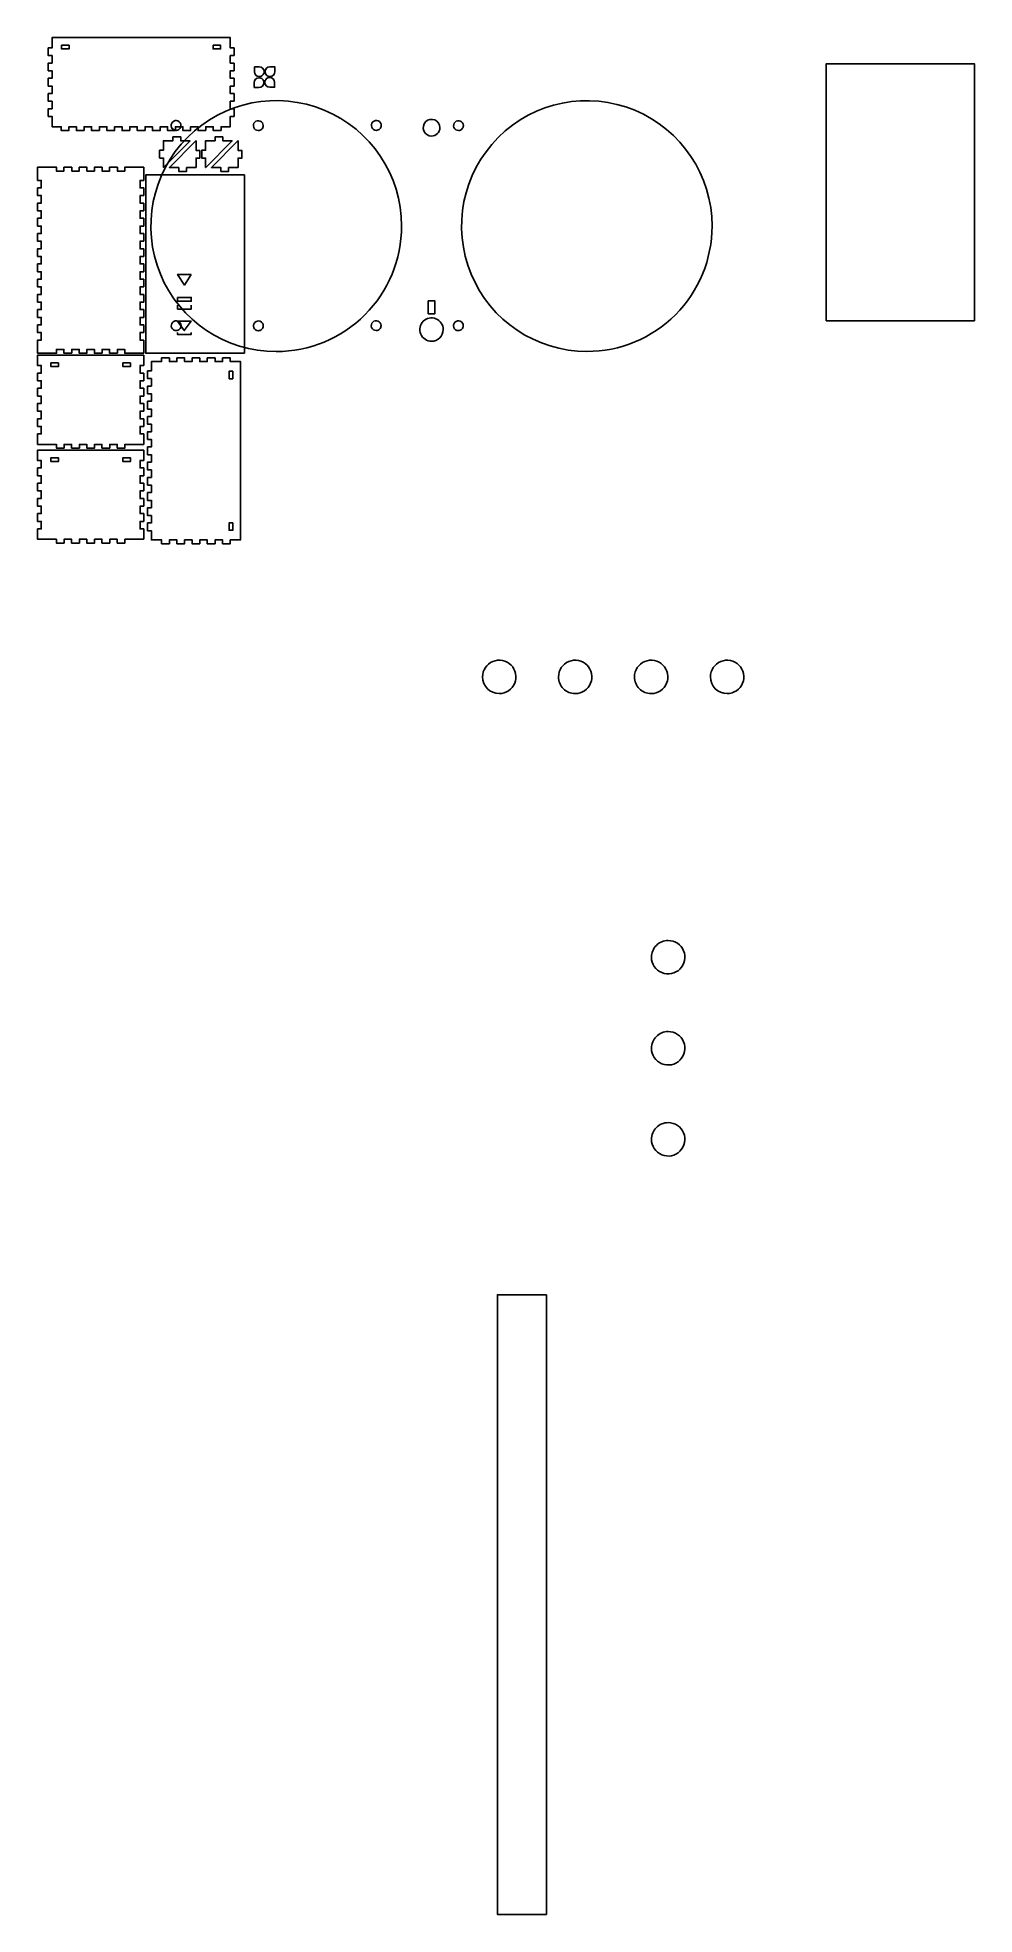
# Model space of a CAD drawing. Extents: x 2 to 1062, y -1547 to 574.
import ezdxf

# ---------------------------------------------------------------- set-up
doc = ezdxf.new("R2010")
doc.units = 0
doc.layers.get('0').update_dxf_attribs({"linetype": 'CONTINUOUS'})

msp = doc.modelspace()

# ---------------------------------------------------------------- linework, layer by layer
at = {"color": 1}
for points in [[(18.481012, 574.266739), (18.481012, 562.716731), (14.281009, 562.716731)], [(219.981141, 574.366739), (18.581012, 574.366739)], [(224.281144, 562.716731), (220.081141, 562.716731), (220.081141, 574.266739)], [(14.181009, 562.616731), (14.181009, 554.016726)], [(14.281009, 553.916726), (18.481012, 553.916726), (18.481012, 545.51672), (14.281009, 545.51672)], [(224.281144, 545.51672), (220.081141, 545.51672), (220.081141, 553.916726), (224.281144, 553.916726)], [(224.381144, 554.016726), (224.381144, 562.616731)], [(14.181009, 545.41672), (14.181009, 536.816715)], [(14.281009, 536.716714), (18.481012, 536.716714), (18.481012, 528.316709), (14.281009, 528.316709)], [(224.281144, 528.316709), (220.081141, 528.316709), (220.081141, 536.716714), (224.281144, 536.716714)], [(224.381144, 536.816715), (224.381144, 545.41672)], [(14.181009, 528.216709), (14.181009, 519.616704)], [(14.181009, 511.016698), (14.181009, 502.416692)], [(14.281009, 519.516703), (18.481012, 519.516703), (18.481012, 511.116698), (14.281009, 511.116698)], [(224.281144, 511.116698), (220.081141, 511.116698), (220.081141, 519.516703), (224.281144, 519.516703)], [(224.381144, 519.616704), (224.381144, 528.216709)], [(224.381144, 502.416692), (224.381144, 511.016698)], [(14.181009, 493.816687), (14.181009, 485.216681)], [(14.281009, 502.316692), (18.481012, 502.316692), (18.481012, 493.916687), (14.281009, 493.916687)], [(224.281144, 493.916687), (220.081141, 493.916687), (220.081141, 502.316692), (224.281144, 502.316692)], [(224.381144, 485.216681), (224.381144, 493.816687)], [(14.281009, 485.116681), (18.481012, 485.116681), (18.481012, 473.566674)], [(18.581012, 473.466674), (28.881019, 473.466674), (28.881019, 469.266671)], [(28.981019, 469.166671), (37.581024, 469.166671)], [(37.681024, 469.266671), (37.681024, 473.466674), (46.08103, 473.466674), (46.08103, 469.266671)], [(46.18103, 469.166671), (54.781035, 469.166671)], [(54.881035, 469.266671), (54.881035, 473.466674), (63.281041, 473.466674), (63.281041, 469.266671)], [(63.381041, 469.166671), (71.981046, 469.166671)], [(72.081046, 469.266671), (72.081046, 473.466674), (80.481052, 473.466674), (80.481052, 469.266671)], [(80.581052, 469.166671), (89.181057, 469.166671)], [(89.281057, 469.266671), (89.281057, 473.466674), (97.681063, 473.466674), (97.681063, 469.266671)], [(97.781063, 469.166671), (106.381068, 469.166671)], [(106.481068, 469.266671), (106.481068, 473.466674), (114.881074, 473.466674), (114.881074, 469.266671)], [(114.981074, 469.166671), (123.581079, 469.166671)], [(123.681079, 469.266671), (123.681079, 473.466674), (132.081085, 473.466674), (132.081085, 469.266671)], [(132.181085, 469.166671), (140.78109, 469.166671)], [(140.88109, 469.266671), (140.88109, 473.466674), (149.281096, 473.466674), (149.281096, 469.266671)], [(149.381096, 469.166671), (157.981101, 469.166671)], [(158.081101, 469.266671), (158.081101, 473.466674), (166.481107, 473.466674), (166.481107, 469.266671)], [(166.581107, 469.166671), (175.181112, 469.166671)], [(175.281113, 469.266671), (175.281113, 473.466674), (183.681118, 473.466674), (183.681118, 469.266671)], [(183.781118, 469.166671), (192.381123, 469.166671)], [(192.481124, 469.266671), (192.481124, 473.466674), (200.881129, 473.466674), (200.881129, 469.266671)], [(200.981129, 469.166671), (209.581135, 469.166671)], [(209.681135, 469.266671), (209.681135, 473.466674), (219.981141, 473.466674)], [(220.081141, 473.566674), (220.081141, 485.116681), (224.281144, 485.116681)], [(140.22652, 446.884657), (140.22652, 438.284651)], [(144.526523, 457.584664), (144.526523, 446.984657), (140.32652, 446.984657)], [(155.22653, 461.884666), (155.22653, 457.684664), (144.626523, 457.684664)], [(144.697523, 427.513644), (174.697542, 457.513664)], [(181.202546, 457.455664), (151.202527, 427.455644)], [(163.926535, 461.984667), (155.32653, 461.984667)], [(174.626542, 457.684664), (164.026535, 457.684664), (164.026535, 461.884666)], [(185.573549, 446.784657), (181.373546, 446.784657), (181.373546, 457.384664)], [(185.673549, 438.084651), (185.673549, 446.684657)], [(187.823551, 446.884657), (187.823551, 438.284651)], [(192.123553, 457.584664), (192.123553, 446.984657), (187.923551, 446.984657)], [(202.82356, 461.884666), (202.82356, 457.684664), (192.223553, 457.684664)], [(192.294553, 427.513644), (222.294573, 457.513664)], [(228.799577, 457.455664), (198.799558, 427.455644)], [(211.523566, 461.984667), (202.92356, 461.984667)], [(222.223573, 457.684664), (211.623566, 457.684664), (211.623566, 461.884666)], [(233.17058, 446.784657), (228.970577, 446.784657), (228.970577, 457.384664)], [(233.27058, 438.084651), (233.27058, 446.684657)], [(2.100001, 427.627644), (2.100001, 423.327642), (2.100001, 412.927635)], [(23.500015, 427.727645), (6.500004, 427.727645), (2.200001, 427.727645)], [(32.000021, 427.627644), (32.000021, 423.427642), (23.600015, 423.427642), (23.600015, 427.627644)], [(40.700026, 427.727645), (32.100021, 427.727645)], [(49.200032, 427.627644), (49.200032, 423.427642), (40.800026, 423.427642), (40.800026, 427.627644)], [(57.900037, 427.727645), (49.300032, 427.727645)], [(66.400043, 427.627644), (66.400043, 423.427642), (58.000037, 423.427642), (58.000037, 427.627644)], [(75.100048, 427.727645), (66.500043, 427.727645)], [(83.600054, 427.627644), (83.600054, 423.427642), (75.200048, 423.427642), (75.200048, 427.627644)], [(92.300059, 427.727645), (83.700054, 427.727645)], [(100.800065, 427.627644), (100.800065, 423.427642), (92.400059, 423.427642), (92.400059, 427.627644)], [(122.200078, 427.727645), (117.900076, 427.727645), (100.900065, 427.727645)], [(122.300078, 412.927635), (122.300078, 423.327642), (122.300078, 427.627644)], [(140.32652, 438.184651), (144.526523, 438.184651), (144.526523, 427.584644)], [(151.273527, 427.284644), (161.873534, 427.284644), (161.873534, 423.084642)], [(170.67354, 423.084642), (170.67354, 427.284644), (181.273546, 427.284644)], [(181.373546, 427.384644), (181.373546, 437.984651), (185.573549, 437.984651)], [(187.923551, 438.184651), (192.123553, 438.184651), (192.123553, 427.584644)], [(198.870558, 427.284644), (209.470564, 427.284644), (209.470564, 423.084642)], [(218.27057, 423.084642), (218.27057, 427.284644), (228.870577, 427.284644)], [(228.970577, 427.384644), (228.970577, 437.984651), (233.17058, 437.984651)], [(2.100001, 404.32763), (2.100001, 395.727624)], [(2.200001, 412.827635), (6.400004, 412.827635), (6.400004, 404.42763), (2.200001, 404.42763)], [(122.200078, 404.42763), (118.000076, 404.42763), (118.000076, 412.827635), (122.200078, 412.827635)], [(122.300078, 395.727624), (122.300078, 404.32763)], [(124.45008, 419.027639), (124.45008, 217.62751)], [(235.950151, 419.127639), (124.55008, 419.127639)], [(161.973534, 422.984641), (170.573539, 422.984641)], [(209.570565, 422.984641), (218.17057, 422.984641)], [(236.050152, 217.62751), (236.050152, 419.027639)], [(2.100001, 387.127618), (2.100001, 378.527613)], [(2.200001, 395.627624), (6.400004, 395.627624), (6.400004, 387.227619), (2.200001, 387.227619)], [(122.200078, 387.227619), (118.000076, 387.227619), (118.000076, 395.627624), (122.200078, 395.627624)], [(122.300078, 378.527613), (122.300078, 387.127618)], [(2.100001, 369.927607), (2.100001, 361.327602)], [(2.200001, 378.427613), (6.400004, 378.427613), (6.400004, 370.027607), (2.200001, 370.027607)], [(2.200001, 361.227602), (6.400004, 361.227602), (6.400004, 352.827596), (2.200001, 352.827596)], [(122.200078, 370.027607), (118.000076, 370.027607), (118.000076, 378.427613), (122.200078, 378.427613)], [(122.200078, 352.827596), (118.000076, 352.827596), (118.000076, 361.227602), (122.200078, 361.227602)], [(122.300078, 361.327602), (122.300078, 369.927607)], [(2.100001, 352.727596), (2.100001, 344.127591)], [(2.200001, 344.027591), (6.400004, 344.027591), (6.400004, 335.627585), (2.200001, 335.627585)], [(122.200078, 335.627585), (118.000076, 335.627585), (118.000076, 344.027591), (122.200078, 344.027591)], [(122.300078, 344.127591), (122.300078, 352.727596)], [(2.100001, 335.527585), (2.100001, 326.92758)], [(2.100001, 318.327574), (2.100001, 309.727569)], [(2.200001, 326.82758), (6.400004, 326.82758), (6.400004, 318.427574), (2.200001, 318.427574)], [(122.200078, 318.427574), (118.000076, 318.427574), (118.000076, 326.82758), (122.200078, 326.82758)], [(122.300078, 326.92758), (122.300078, 335.527585)], [(122.300078, 309.727569), (122.300078, 318.327574)], [(2.100001, 301.127563), (2.100001, 292.527558)], [(2.200001, 309.627569), (6.400004, 309.627569), (6.400004, 301.227563), (2.200001, 301.227563)], [(122.200078, 301.227563), (118.000076, 301.227563), (118.000076, 309.627569), (122.200078, 309.627569)], [(122.300078, 292.527558), (122.300078, 301.127563)], [(2.100001, 283.927552), (2.100001, 275.327547)], [(2.200001, 292.427558), (6.400004, 292.427558), (6.400004, 284.027552), (2.200001, 284.027552)], [(122.200078, 284.027552), (118.000076, 284.027552), (118.000076, 292.427558), (122.200078, 292.427558)], [(122.300078, 275.327547), (122.300078, 283.927552)], [(2.100001, 266.727541), (2.100001, 258.127536)], [(2.200001, 275.227547), (6.400004, 275.227547), (6.400004, 266.827541), (2.200001, 266.827541)], [(2.200001, 258.027536), (6.400004, 258.027536), (6.400004, 249.62753), (2.200001, 249.62753)], [(122.200078, 266.827541), (118.000076, 266.827541), (118.000076, 275.227547), (122.200078, 275.227547)], [(122.200078, 249.62753), (118.000076, 249.62753), (118.000076, 258.027536), (122.200078, 258.027536)], [(122.300078, 258.127536), (122.300078, 266.727541)], [(2.100001, 249.52753), (2.100001, 240.927525)], [(2.200001, 240.827525), (6.400004, 240.827525), (6.400004, 232.427519), (2.200001, 232.427519)], [(122.200078, 232.427519), (118.000076, 232.427519), (118.000076, 240.827525), (122.200078, 240.827525)], [(122.300078, 240.927525), (122.300078, 249.52753)], [(2.100001, 232.327519), (2.100001, 221.927512), (2.100001, 217.62751)], [(2.100001, 215.277508), (2.100001, 203.627501)], [(2.200001, 217.52751), (6.500004, 217.52751)], [(122.200078, 215.377508), (117.900076, 215.377508), (6.500004, 215.377508), (2.200001, 215.377508)], [(6.500004, 217.52751), (23.500015, 217.52751)], [(23.600015, 217.62751), (23.600015, 221.827512), (32.000021, 221.827512), (32.000021, 217.62751)], [(32.100021, 217.52751), (40.700026, 217.52751)], [(40.800026, 217.62751), (40.800026, 221.827512), (49.200032, 221.827512), (49.200032, 217.62751)], [(49.300032, 217.52751), (57.900037, 217.52751)], [(58.000037, 217.62751), (58.000037, 221.827512), (66.400043, 221.827512), (66.400043, 217.62751)], [(66.500043, 217.52751), (75.100048, 217.52751)], [(75.200048, 217.62751), (75.200048, 221.827512), (83.600054, 221.827512), (83.600054, 217.62751)], [(83.700054, 217.52751), (92.300059, 217.52751)], [(92.400059, 217.62751), (92.400059, 221.827512), (100.800065, 221.827512), (100.800065, 217.62751)], [(100.900065, 217.52751), (117.900076, 217.52751), (122.200078, 217.52751)], [(122.300078, 217.62751), (122.300078, 221.927512), (122.300078, 232.327519)], [(122.300078, 203.627501), (122.300078, 215.277508)], [(124.55008, 217.52751), (235.950151, 217.52751)], [(142.489091, 212.200506), (142.489091, 208.000504), (130.939084, 208.000504)], [(151.189097, 212.300506), (142.589092, 212.300506)], [(159.689102, 212.200506), (159.689102, 208.000504), (151.289097, 208.000504), (151.289097, 212.200506)], [(168.389108, 212.300506), (159.789103, 212.300506)], [(176.889114, 212.200506), (176.889114, 208.000504), (168.489108, 208.000504), (168.489108, 212.200506)], [(185.589119, 212.300506), (176.989114, 212.300506)], [(194.089125, 212.200506), (194.089125, 208.000504), (185.689119, 208.000504), (185.689119, 212.200506)], [(202.78913, 212.300506), (194.189125, 212.300506)], [(211.289136, 212.200506), (211.289136, 208.000504), (202.88913, 208.000504), (202.88913, 212.200506)], [(219.989141, 212.300506), (211.389136, 212.300506)], [(231.639149, 208.000504), (220.089141, 208.000504), (220.089141, 212.200506)], [(2.100001, 195.027495), (2.100001, 186.42749)], [(2.200001, 203.527501), (6.400004, 203.527501), (6.400004, 195.127495), (2.200001, 195.127495)], [(122.200078, 195.127495), (118.000076, 195.127495), (118.000076, 203.527501), (122.200078, 203.527501)], [(122.300078, 186.42749), (122.300078, 195.027495)], [(126.539081, 197.500497), (126.539081, 188.900491)], [(130.839084, 207.900503), (130.839084, 197.600497), (126.639081, 197.600497)], [(231.739149, 6.500374), (231.739149, 207.900503)], [(2.100001, 177.827484), (2.100001, 169.227479)], [(2.200001, 186.32749), (6.400004, 186.32749), (6.400004, 177.927484), (2.200001, 177.927484)], [(122.200078, 177.927484), (118.000076, 177.927484), (118.000076, 186.32749), (122.200078, 186.32749)], [(122.300078, 169.227479), (122.300078, 177.827484)], [(126.539081, 180.300486), (126.539081, 171.70048)], [(126.639081, 188.800491), (130.839084, 188.800491), (130.839084, 180.400486), (126.639081, 180.400486)], [(126.639081, 171.60048), (130.839084, 171.60048), (130.839084, 163.200475), (126.639081, 163.200475)], [(2.100001, 160.627473), (2.100001, 152.027468)], [(2.200001, 169.127479), (6.400004, 169.127479), (6.400004, 160.727473), (2.200001, 160.727473)], [(2.200001, 151.927468), (6.400004, 151.927468), (6.400004, 143.527462), (2.200001, 143.527462)], [(122.200078, 160.727473), (118.000076, 160.727473), (118.000076, 169.127479), (122.200078, 169.127479)], [(122.200078, 143.527462), (118.000076, 143.527462), (118.000076, 151.927468), (122.200078, 151.927468)], [(122.300078, 152.027468), (122.300078, 160.627473)], [(126.539081, 163.100475), (126.539081, 154.500469)], [(126.639081, 154.400469), (130.839084, 154.400469), (130.839084, 146.000464), (126.639081, 146.000464)], [(2.100001, 143.427462), (2.100001, 134.827457)], [(2.200001, 134.727456), (6.400004, 134.727456), (6.400004, 126.327451), (2.200001, 126.327451)], [(122.200078, 126.327451), (118.000076, 126.327451), (118.000076, 134.727456), (122.200078, 134.727456)], [(122.300078, 134.827457), (122.300078, 143.427462)], [(126.539081, 145.900464), (126.539081, 137.300458)], [(126.539081, 128.700453), (126.539081, 120.100447)], [(126.639081, 137.200458), (130.839084, 137.200458), (130.839084, 128.800453), (126.639081, 128.800453)], [(2.100001, 126.227451), (2.100001, 114.577444)], [(2.100001, 107.927439), (2.100001, 96.277432)], [(2.200001, 114.477443), (6.500004, 114.477443)], [(122.200078, 108.027439), (117.900076, 108.027439), (6.500004, 108.027439), (2.200001, 108.027439)], [(6.500004, 114.477443), (23.400015, 114.477443), (23.400015, 110.277441)], [(23.500015, 110.177441), (32.100021, 110.177441)], [(32.200021, 110.277441), (32.200021, 114.477443), (40.600026, 114.477443), (40.600026, 110.277441)], [(40.700026, 110.177441), (49.300032, 110.177441)], [(49.400032, 110.277441), (49.400032, 114.477443), (57.800037, 114.477443), (57.800037, 110.277441)], [(57.900037, 110.177441), (66.500043, 110.177441)], [(66.600043, 110.277441), (66.600043, 114.477443), (75.000048, 114.477443), (75.000048, 110.277441)], [(75.100048, 110.177441), (83.700054, 110.177441)], [(83.800054, 110.277441), (83.800054, 114.477443), (92.200059, 114.477443), (92.200059, 110.277441)], [(92.300059, 110.177441), (100.900065, 110.177441)], [(101.000065, 110.277441), (101.000065, 114.477443), (117.900076, 114.477443), (122.200078, 114.477443)], [(122.300078, 114.577444), (122.300078, 126.227451)], [(122.300078, 96.277432), (122.300078, 107.927439)], [(126.539081, 111.500442), (126.539081, 102.900436)], [(126.639081, 120.000447), (130.839084, 120.000447), (130.839084, 111.600442), (126.639081, 111.600442)], [(2.100001, 87.677426), (2.100001, 79.077421)], [(2.200001, 96.177432), (6.400004, 96.177432), (6.400004, 87.777426), (2.200001, 87.777426)], [(122.200078, 87.777426), (118.000076, 87.777426), (118.000076, 96.177432), (122.200078, 96.177432)], [(122.300078, 79.077421), (122.300078, 87.677426)], [(126.539081, 94.300431), (126.539081, 85.700425)], [(126.639081, 102.800436), (130.839084, 102.800436), (130.839084, 94.400431), (126.639081, 94.400431)], [(126.639081, 85.600425), (130.839084, 85.600425), (130.839084, 77.20042), (126.639081, 77.20042)], [(2.100001, 70.477415), (2.100001, 61.87741)], [(2.200001, 78.977421), (6.400004, 78.977421), (6.400004, 70.577415), (2.200001, 70.577415)], [(122.200078, 70.577415), (118.000076, 70.577415), (118.000076, 78.977421), (122.200078, 78.977421)], [(122.300078, 61.87741), (122.300078, 70.477415)], [(126.539081, 77.100419), (126.539081, 68.500414)], [(126.639081, 68.400414), (130.839084, 68.400414), (130.839084, 60.000409), (126.639081, 60.000409)], [(2.100001, 53.277404), (2.100001, 44.677399)], [(2.200001, 61.77741), (6.400004, 61.77741), (6.400004, 53.377404), (2.200001, 53.377404)], [(2.200001, 44.577399), (6.400004, 44.577399), (6.400004, 36.177393), (2.200001, 36.177393)], [(122.200078, 53.377404), (118.000076, 53.377404), (118.000076, 61.77741), (122.200078, 61.77741)], [(122.200078, 36.177393), (118.000076, 36.177393), (118.000076, 44.577399), (122.200078, 44.577399)], [(122.300078, 44.677399), (122.300078, 53.277404)], [(126.539081, 59.900408), (126.539081, 51.300403)], [(126.539081, 42.700397), (126.539081, 34.100392)], [(126.639081, 51.200403), (130.839084, 51.200403), (130.839084, 42.800397), (126.639081, 42.800397)], [(2.100001, 36.077393), (2.100001, 27.477388)], [(2.200001, 27.377388), (6.400004, 27.377388), (6.400004, 18.977382), (2.200001, 18.977382)], [(122.200078, 18.977382), (118.000076, 18.977382), (118.000076, 27.377388), (122.200078, 27.377388)], [(122.300078, 27.477388), (122.300078, 36.077393)], [(126.539081, 25.500386), (126.539081, 16.900381)], [(126.639081, 34.000392), (130.839084, 34.000392), (130.839084, 25.600386), (126.639081, 25.600386)], [(2.100001, 18.877382), (2.100001, 7.227375)], [(2.200001, 7.127375), (6.500004, 7.127375)], [(6.500004, 7.127375), (23.400015, 7.127375), (23.400015, 2.927372)], [(23.500015, 2.827372), (32.100021, 2.827372)], [(32.200021, 2.927372), (32.200021, 7.127375), (40.600026, 7.127375), (40.600026, 2.927372)], [(40.700026, 2.827372), (49.300032, 2.827372)], [(49.400032, 2.927372), (49.400032, 7.127375), (57.800037, 7.127375), (57.800037, 2.927372)], [(57.900037, 2.827372), (66.500043, 2.827372)], [(66.600043, 2.927372), (66.600043, 7.127375), (75.000048, 7.127375), (75.000048, 2.927372)], [(75.100048, 2.827372), (83.700054, 2.827372)], [(83.800054, 2.927372), (83.800054, 7.127375), (92.200059, 7.127375), (92.200059, 2.927372)], [(92.300059, 2.827372), (100.900065, 2.827372)], [(101.000065, 2.927372), (101.000065, 7.127375), (117.900076, 7.127375), (122.200078, 7.127375)], [(122.300078, 7.227375), (122.300078, 18.877382)], [(126.639081, 16.800381), (130.839084, 16.800381), (130.839084, 6.500374)], [(130.939084, 6.400374), (142.489091, 6.400374), (142.489091, 2.200371)], [(142.589092, 2.100371), (151.189097, 2.100371)], [(151.289097, 2.200371), (151.289097, 6.400374), (159.689102, 6.400374), (159.689102, 2.200371)], [(159.789103, 2.100371), (168.389108, 2.100371)], [(168.489108, 2.200371), (168.489108, 6.400374), (176.889114, 6.400374), (176.889114, 2.200371)], [(176.989114, 2.100371), (185.589119, 2.100371)], [(185.689119, 2.200371), (185.689119, 6.400374), (194.089125, 6.400374), (194.089125, 2.200371)], [(194.189125, 2.100371), (202.78913, 2.100371)], [(202.88913, 2.200371), (202.88913, 6.400374), (211.289136, 6.400374), (211.289136, 2.200371)], [(211.389136, 2.100371), (219.989141, 2.100371)], [(220.089141, 2.200371), (220.089141, 6.400374), (231.639149, 6.400374)]]:
    msp.add_lwpolyline(points, dxfattribs=at)
for points in [[(33.581022, 561.46645), (29.381019, 561.46645), (29.381019, 565.566453), (37.781024, 565.566453), (37.781024, 561.46645)], [(204.981132, 565.566453), (209.181134, 565.566453), (209.181134, 561.46645), (200.781129, 561.46645), (200.781129, 565.566453)], [(894.077412, 254.185511), (894.077412, 544.768049), (1061.760678, 544.768049), (1061.760678, 254.185511)], [(164.367467, 474.945861)], [(257.316826, 474.79419)], [(390.828868, 474.987047)], [(457.147303, 472.432063)], [(483.778228, 474.835376)], [(174.626542, 457.684664)], [(222.223573, 457.684664)], [(151.273527, 427.284644)], [(198.870558, 427.284644)], [(413.861857, 361.236885)], [(765.004975, 361.236885)], [(444.079574, 276.868233), (451.328765, 276.868233), (451.328765, 262.058563), (444.079574, 262.058563)], [(164.46121, 248.633203)], [(257.41057, 248.481532)], [(390.657618, 248.718239)], [(460.924914, 244.260788)], [(483.606977, 248.566568)], [(21.500014, 202.47759), (17.300011, 202.47759), (17.300011, 206.577593), (25.700016, 206.577593), (25.700016, 202.47759)], [(102.900066, 206.577593), (107.100069, 206.577593), (107.100069, 202.47759), (98.700063, 202.47759), (98.700063, 206.577593)], [(218.83899, 192.900494), (218.83899, 197.100497), (222.938993, 197.100497), (222.938993, 188.700491), (218.83899, 188.700491)], [(21.500014, 95.127521), (17.300011, 95.127521), (17.300011, 99.227524), (25.700016, 99.227524), (25.700016, 95.127521)], [(102.900066, 99.227524), (107.100069, 99.227524), (107.100069, 95.127521), (98.700063, 95.127521), (98.700063, 99.227524)], [(222.938993, 21.500384), (222.938993, 17.300381), (218.83899, 17.300381), (218.83899, 25.700386), (222.938993, 25.700386)], [(524.273269, -167.282134)], [(610.192984, -167.282134)], [(696.112699, -167.282134)], [(782.032376, -167.282134)], [(696.434223, -465.259976)], [(696.434223, -568.204999)], [(696.434223, -671.150023)], [(577.600472, -846.916498), (577.600472, -1547.362655), (522.209555, -1547.362655), (522.209555, -846.916498)]]:
    msp.add_lwpolyline(points, close=True, dxfattribs=at)
at = {"color": 5}
for points in [[(247.312488, 541.221649), (247.312051, 535.7048)], [(252.829362, 541.222118), (247.312488, 541.221649)], [(270.454295, 535.837427), (270.453848, 541.344182), (264.958598, 541.34374)], [(247.027044, 523.444579), (247.027754, 517.927736)], [(247.027754, 517.927736), (252.544365, 517.92726)], [(259.230085, 523.680732), (259.230458, 523.680732)], [(264.747779, 518.163645), (270.254529, 518.164114), (270.254092, 523.659369)], [(264.93721, 530.320214), (264.93721, 530.32034)]]:
    msp.add_lwpolyline(points, dxfattribs=at)
at = {"color": 7}
for points in [[(175.896903, 306.653787), (160.551053, 306.653787), (168.223988, 294.596359)], [(160.488753, 280.57344), (160.488753, 276.171057), (175.896903, 276.171057), (175.896903, 280.57344)], [(160.483593, 253.836313), (168.124108, 243.012256), (175.764603, 253.836313)]]:
    msp.add_lwpolyline(points, close=True, dxfattribs=at)
for points in [[(160.488753, 271.768754), (160.488753, 267.366432), (175.896903, 267.366432), (175.896903, 271.768754)], [(160.483593, 241.102165), (160.483593, 238.555303), (175.764603, 238.555303), (175.764603, 241.102165)]]:
    msp.add_lwpolyline(points, dxfattribs=at)
at = {"color": 1}
for points in [[(18.581012, 574.366739), (18.526012, 574.366739), (18.481012, 574.321739), (18.481012, 574.266739)], [(220.081141, 574.266739), (220.081141, 574.321739), (220.036141, 574.366739), (219.981141, 574.366739)], [(14.281009, 562.716731), (14.226009, 562.716731), (14.181009, 562.671731), (14.181009, 562.616731)], [(14.181009, 554.016726), (14.181009, 553.961726), (14.226009, 553.916726), (14.281009, 553.916726)], [(18.481012, 562.716731), (18.481012, 562.616731), (18.581012, 562.716731), (18.481012, 562.716731)], [(18.481012, 553.916726), (18.581012, 553.916726), (18.481012, 554.016726), (18.481012, 553.916726)], [(29.381019, 565.566453), (29.381019, 565.666453), (29.281019, 565.566453), (29.381019, 565.566453)], [(29.381019, 561.46645), (29.281019, 561.46645), (29.381019, 561.36645), (29.381019, 561.46645)], [(37.781024, 565.566453), (37.881024, 565.566453), (37.781024, 565.666453), (37.781024, 565.566453)], [(37.781024, 561.46645), (37.781024, 561.36645), (37.881024, 561.46645), (37.781024, 561.46645)], [(200.781129, 565.566453), (200.781129, 565.666453), (200.681129, 565.566453), (200.781129, 565.566453)], [(200.781129, 561.46645), (200.681129, 561.46645), (200.781129, 561.36645), (200.781129, 561.46645)], [(209.181134, 565.566453), (209.281134, 565.566453), (209.181134, 565.666453), (209.181134, 565.566453)], [(209.181134, 561.46645), (209.181134, 561.36645), (209.281134, 561.46645), (209.181134, 561.46645)], [(220.081141, 562.716731), (219.981141, 562.716731), (220.081141, 562.616731), (220.081141, 562.716731)], [(220.081141, 553.916726), (220.081141, 554.016726), (219.981141, 553.916726), (220.081141, 553.916726)], [(224.381144, 562.616731), (224.381144, 562.671731), (224.336144, 562.716731), (224.281144, 562.716731)], [(224.281144, 553.916726), (224.336144, 553.916726), (224.381144, 553.961726), (224.381144, 554.016726)], [(14.281009, 545.51672), (14.226009, 545.51672), (14.181009, 545.47172), (14.181009, 545.41672)], [(14.181009, 536.816715), (14.181009, 536.761715), (14.226009, 536.716714), (14.281009, 536.716714)], [(18.481012, 545.51672), (18.481012, 545.41672), (18.581012, 545.51672), (18.481012, 545.51672)], [(18.481012, 536.716714), (18.581012, 536.716714), (18.481012, 536.816715), (18.481012, 536.716714)], [(220.081141, 545.51672), (219.981141, 545.51672), (220.081141, 545.41672), (220.081141, 545.51672)], [(220.081141, 536.716714), (220.081141, 536.816715), (219.981141, 536.716714), (220.081141, 536.716714)], [(224.381144, 545.41672), (224.381144, 545.47172), (224.336144, 545.51672), (224.281144, 545.51672)], [(224.281144, 536.716714), (224.336144, 536.716714), (224.381144, 536.761715), (224.381144, 536.816715)], [(14.281009, 528.316709), (14.226009, 528.316709), (14.181009, 528.271709), (14.181009, 528.216709)], [(14.181009, 519.616704), (14.181009, 519.561703), (14.226009, 519.516703), (14.281009, 519.516703)], [(14.281009, 511.116698), (14.226009, 511.116698), (14.181009, 511.071698), (14.181009, 511.016698)], [(18.481012, 528.316709), (18.481012, 528.216709), (18.581012, 528.316709), (18.481012, 528.316709)], [(18.481012, 519.516703), (18.581012, 519.516703), (18.481012, 519.616704), (18.481012, 519.516703)], [(18.481012, 511.116698), (18.481012, 511.016698), (18.581012, 511.116698), (18.481012, 511.116698)], [(326.326479, 492.305002), (273.339518, 514.263335), (212.348887, 502.125787), (171.794423, 461.552079)], [(220.081141, 528.316709), (219.981141, 528.316709), (220.081141, 528.216709), (220.081141, 528.316709)], [(220.081141, 519.516703), (220.081141, 519.616704), (219.981141, 519.516703), (220.081141, 519.516703)], [(220.081141, 511.116698), (219.981141, 511.116698), (220.081141, 511.016698), (220.081141, 511.116698)], [(224.381144, 528.216709), (224.381144, 528.271709), (224.336144, 528.316709), (224.281144, 528.316709)], [(224.281144, 519.516703), (224.336144, 519.516703), (224.381144, 519.561703), (224.381144, 519.616704)], [(224.381144, 511.016698), (224.381144, 511.071698), (224.336144, 511.116698), (224.281144, 511.116698)], [(677.555637, 492.176171), (624.620758, 514.11292), (563.690076, 501.987303), (523.175473, 461.453476)], [(14.181009, 502.416692), (14.181009, 502.361692), (14.226009, 502.316692), (14.281009, 502.316692)], [(14.281009, 493.916687), (14.226009, 493.916687), (14.181009, 493.871687), (14.181009, 493.816687)], [(18.481012, 502.316692), (18.581012, 502.316692), (18.481012, 502.416692), (18.481012, 502.316692)], [(18.481012, 493.916687), (18.481012, 493.816687), (18.581012, 493.916687), (18.481012, 493.916687)], [(220.081141, 502.316692), (220.081141, 502.416692), (219.981141, 502.316692), (220.081141, 502.316692)], [(220.081141, 493.916687), (219.981141, 493.916687), (220.081141, 493.816687), (220.081141, 493.916687)], [(224.281144, 502.316692), (224.336144, 502.316692), (224.381144, 502.361692), (224.381144, 502.416692)], [(224.381144, 493.816687), (224.381144, 493.871687), (224.336144, 493.916687), (224.281144, 493.916687)], [(413.861857, 361.236885), (413.861857, 418.616774), (379.31344, 470.346669), (326.326479, 492.305002)], [(765.004975, 361.236885), (765.004975, 418.560373), (730.490516, 470.239422), (677.555637, 492.176171)], [(14.181009, 485.216681), (14.181009, 485.161681), (14.226009, 485.116681), (14.281009, 485.116681)], [(18.481012, 485.116681), (18.581012, 485.116681), (18.481012, 485.216681), (18.481012, 485.116681)], [(18.481012, 473.566674), (18.481012, 473.511674), (18.526012, 473.466674), (18.581012, 473.466674)], [(28.881019, 473.466674), (28.981019, 473.466674), (28.881019, 473.566674), (28.881019, 473.466674)], [(28.881019, 469.266671), (28.881019, 469.211671), (28.926019, 469.166671), (28.981019, 469.166671)], [(37.681024, 473.466674), (37.681024, 473.566674), (37.581024, 473.466674), (37.681024, 473.466674)], [(37.581024, 469.166671), (37.636024, 469.166671), (37.681024, 469.211671), (37.681024, 469.266671)], [(46.08103, 473.466674), (46.18103, 473.466674), (46.08103, 473.566674), (46.08103, 473.466674)], [(46.08103, 469.266671), (46.08103, 469.211671), (46.12603, 469.166671), (46.18103, 469.166671)], [(54.881035, 473.466674), (54.881035, 473.566674), (54.781035, 473.466674), (54.881035, 473.466674)], [(54.781035, 469.166671), (54.836035, 469.166671), (54.881035, 469.211671), (54.881035, 469.266671)], [(63.281041, 473.466674), (63.381041, 473.466674), (63.281041, 473.566674), (63.281041, 473.466674)], [(63.281041, 469.266671), (63.281041, 469.211671), (63.326041, 469.166671), (63.381041, 469.166671)], [(72.081046, 473.466674), (72.081046, 473.566674), (71.981046, 473.466674), (72.081046, 473.466674)], [(71.981046, 469.166671), (72.036046, 469.166671), (72.081046, 469.211671), (72.081046, 469.266671)], [(80.481052, 473.466674), (80.581052, 473.466674), (80.481052, 473.566674), (80.481052, 473.466674)], [(80.481052, 469.266671), (80.481052, 469.211671), (80.526052, 469.166671), (80.581052, 469.166671)], [(89.281057, 473.466674), (89.281057, 473.566674), (89.181057, 473.466674), (89.281057, 473.466674)], [(89.181057, 469.166671), (89.236057, 469.166671), (89.281057, 469.211671), (89.281057, 469.266671)], [(97.681063, 473.466674), (97.781063, 473.466674), (97.681063, 473.566674), (97.681063, 473.466674)], [(97.681063, 469.266671), (97.681063, 469.211671), (97.726063, 469.166671), (97.781063, 469.166671)], [(106.481068, 473.466674), (106.481068, 473.566674), (106.381068, 473.466674), (106.481068, 473.466674)], [(106.381068, 469.166671), (106.436068, 469.166671), (106.481068, 469.211671), (106.481068, 469.266671)], [(114.881074, 473.466674), (114.981074, 473.466674), (114.881074, 473.566674), (114.881074, 473.466674)], [(114.881074, 469.266671), (114.881074, 469.211671), (114.926074, 469.166671), (114.981074, 469.166671)], [(123.681079, 473.466674), (123.681079, 473.566674), (123.581079, 473.466674), (123.681079, 473.466674)], [(123.581079, 469.166671), (123.636079, 469.166671), (123.681079, 469.211671), (123.681079, 469.266671)], [(132.081085, 473.466674), (132.181085, 473.466674), (132.081085, 473.566674), (132.081085, 473.466674)], [(132.081085, 469.266671), (132.081085, 469.211671), (132.126085, 469.166671), (132.181085, 469.166671)], [(140.88109, 473.466674), (140.88109, 473.566674), (140.78109, 473.466674), (140.88109, 473.466674)], [(140.78109, 469.166671), (140.83609, 469.166671), (140.88109, 469.211671), (140.88109, 469.266671)], [(149.281096, 473.466674), (149.381096, 473.466674), (149.281096, 473.566674), (149.281096, 473.466674)], [(149.281096, 469.266671), (149.281096, 469.211671), (149.326096, 469.166671), (149.381096, 469.166671)], [(154.879138, 478.876055), (153.289523, 477.28644), (152.813993, 474.895788), (153.674286, 472.818855)], [(153.674286, 472.818855), (154.53458, 470.741923), (156.561277, 469.387727), (158.809333, 469.387727)], [(160.936339, 480.080907), (158.859406, 480.941201), (156.468754, 480.465671), (154.879138, 478.876055)], [(158.081101, 473.466674), (158.081101, 473.566674), (157.981101, 473.466674), (158.081101, 473.466674)], [(157.981101, 469.166671), (158.036101, 469.166671), (158.081101, 469.211671), (158.081101, 469.266671)], [(158.809333, 469.387727), (160.283442, 469.387727), (161.697175, 469.973314), (162.739527, 471.015667)], [(164.367467, 474.945861), (164.367467, 477.193917), (163.013271, 479.220614), (160.936339, 480.080907)], [(162.739527, 471.015667), (163.781879, 472.058019), (164.367467, 473.471752), (164.367467, 474.945861)], [(166.481107, 473.466674), (166.581107, 473.466674), (166.481107, 473.566674), (166.481107, 473.466674)], [(166.481107, 469.266671), (166.481107, 469.211671), (166.526107, 469.166671), (166.581107, 469.166671)], [(175.281113, 473.466674), (175.281113, 473.566674), (175.181112, 473.466674), (175.281113, 473.466674)], [(175.181112, 469.166671), (175.236112, 469.166671), (175.281113, 469.211671), (175.281113, 469.266671)], [(183.681118, 473.466674), (183.781118, 473.466674), (183.681118, 473.566674), (183.681118, 473.466674)], [(183.681118, 469.266671), (183.681118, 469.211671), (183.726118, 469.166671), (183.781118, 469.166671)], [(192.481124, 473.466674), (192.481124, 473.566674), (192.381123, 473.466674), (192.481124, 473.466674)], [(192.381123, 469.166671), (192.436124, 469.166671), (192.481124, 469.211671), (192.481124, 469.266671)], [(200.881129, 473.466674), (200.981129, 473.466674), (200.881129, 473.566674), (200.881129, 473.466674)], [(200.881129, 469.266671), (200.881129, 469.211671), (200.926129, 469.166671), (200.981129, 469.166671)], [(209.681135, 473.466674), (209.681135, 473.566674), (209.581135, 473.466674), (209.681135, 473.466674)], [(209.581135, 469.166671), (209.636135, 469.166671), (209.681135, 469.211671), (209.681135, 469.266671)], [(220.081141, 485.116681), (220.081141, 485.216681), (219.981141, 485.116681), (220.081141, 485.116681)], [(219.981141, 473.466674), (220.036141, 473.466674), (220.081141, 473.511674), (220.081141, 473.566674)], [(224.281144, 485.116681), (224.336144, 485.116681), (224.381144, 485.161681), (224.381144, 485.216681)], [(247.828498, 478.724384), (246.238883, 477.134769), (245.763352, 474.744117), (246.623646, 472.667184)], [(246.623646, 472.667184), (247.48394, 470.590252), (249.510637, 469.236056), (251.758692, 469.236056)], [(253.885698, 479.929236), (251.808766, 480.78953), (249.418113, 480.314), (247.828498, 478.724384)], [(251.758692, 469.236056), (253.232801, 469.236056), (254.646534, 469.821643), (255.688887, 470.863996)], [(257.316826, 474.79419), (257.316826, 477.042245), (255.962631, 479.068943), (253.885698, 479.929236)], [(255.688887, 470.863996), (256.731239, 471.906348), (257.316826, 473.320081), (257.316826, 474.79419)], [(381.34054, 478.917241), (379.750925, 477.327626), (379.275394, 474.936973), (380.135688, 472.860041)], [(380.135688, 472.860041), (380.995981, 470.783108), (383.022679, 469.428913), (385.270734, 469.428913)], [(387.39774, 480.122093), (385.320808, 480.982387), (382.930155, 480.506856), (381.34054, 478.917241)], [(385.270734, 469.428913), (386.744843, 469.428913), (388.158576, 470.0145), (389.200928, 471.056852)], [(390.828868, 474.987047), (390.828868, 477.235102), (389.474672, 479.261799), (387.39774, 480.122093)], [(389.200928, 471.056852), (390.243281, 472.099205), (390.828868, 473.512938), (390.828868, 474.987047)], [(441.025337, 479.113392), (438.324363, 476.411047), (437.516372, 472.346939), (438.978128, 468.816155)], [(438.978128, 468.816155), (440.439885, 465.285371), (443.88352, 462.983239), (447.703274, 462.983239)], [(451.317347, 481.161639), (447.788355, 482.624138), (443.72631, 481.815737), (441.025337, 479.113392)], [(457.147303, 472.432063), (457.147303, 476.253756), (454.846339, 479.699141), (451.317347, 481.161639)], [(454.381211, 465.750735), (456.15231, 467.522734), (457.147303, 469.926079), (457.147303, 472.432063)], [(474.289899, 478.76557), (472.700284, 477.175955), (472.224754, 474.785302), (473.085047, 472.70837)], [(473.085047, 472.70837), (473.945341, 470.631437), (475.972038, 469.277241), (478.220094, 469.277241)], [(480.3471, 479.970422), (478.270167, 480.830715), (475.879515, 480.355185), (474.289899, 478.76557)], [(478.220094, 469.277241), (479.694203, 469.277241), (481.107936, 469.862829), (482.150288, 470.905181)], [(483.778228, 474.835376), (483.778228, 477.083431), (482.424032, 479.110128), (480.3471, 479.970422)], [(482.150288, 470.905181), (483.19264, 471.947534), (483.778228, 473.361267), (483.778228, 474.835376)], [(171.794423, 461.552079), (131.239958, 420.97837), (119.108168, 359.958798), (141.056086, 306.946694)], [(140.32652, 446.984657), (140.27152, 446.984657), (140.22652, 446.939657), (140.22652, 446.884657)], [(144.626523, 457.684664), (144.571523, 457.684664), (144.526523, 457.639664), (144.526523, 457.584664)], [(144.526523, 446.984657), (144.526523, 446.884657), (144.626523, 446.984657), (144.526523, 446.984657)], [(155.32653, 461.984667), (155.27153, 461.984667), (155.22653, 461.939666), (155.22653, 461.884666)], [(155.22653, 457.684664), (155.22653, 457.584664), (155.32653, 457.684664), (155.22653, 457.684664)], [(164.026535, 461.884666), (164.026535, 461.939666), (163.981535, 461.984667), (163.926535, 461.984667)], [(164.026535, 457.684664), (163.926535, 457.684664), (164.026535, 457.584664), (164.026535, 457.684664)], [(174.726542, 457.584664), (174.726542, 457.639664), (174.681542, 457.684664), (174.626542, 457.684664)], [(174.697542, 457.513664), (174.715542, 457.532664), (174.726542, 457.557664), (174.726542, 457.584664)], [(181.273546, 457.484664), (181.246546, 457.484664), (181.221546, 457.473664), (181.202546, 457.455664)], [(181.373546, 457.384664), (181.373546, 457.439664), (181.328546, 457.484664), (181.273546, 457.484664)], [(181.373546, 446.784657), (181.273546, 446.784657), (181.373546, 446.684657), (181.373546, 446.784657)], [(185.673549, 446.684657), (185.673549, 446.739657), (185.628549, 446.784657), (185.573549, 446.784657)], [(187.923551, 446.984657), (187.868551, 446.984657), (187.823551, 446.939657), (187.823551, 446.884657)], [(192.223553, 457.684664), (192.168553, 457.684664), (192.123553, 457.639664), (192.123553, 457.584664)], [(192.123553, 446.984657), (192.123553, 446.884657), (192.223553, 446.984657), (192.123553, 446.984657)], [(202.92356, 461.984667), (202.86856, 461.984667), (202.82356, 461.939666), (202.82356, 461.884666)], [(202.82356, 457.684664), (202.82356, 457.584664), (202.92356, 457.684664), (202.82356, 457.684664)], [(211.623566, 461.884666), (211.623566, 461.939666), (211.578566, 461.984667), (211.523566, 461.984667)], [(211.623566, 457.684664), (211.523566, 457.684664), (211.623566, 457.584664), (211.623566, 457.684664)], [(222.323573, 457.584664), (222.323573, 457.639664), (222.278573, 457.684664), (222.223573, 457.684664)], [(222.294573, 457.513664), (222.312573, 457.532664), (222.323573, 457.557664), (222.323573, 457.584664)], [(228.870577, 457.484664), (228.843577, 457.484664), (228.818577, 457.473664), (228.799577, 457.455664)], [(228.970577, 457.384664), (228.970577, 457.439664), (228.925577, 457.484664), (228.870577, 457.484664)], [(228.970577, 446.784657), (228.870577, 446.784657), (228.970577, 446.684657), (228.970577, 446.784657)], [(233.27058, 446.684657), (233.27058, 446.739657), (233.22558, 446.784657), (233.17058, 446.784657)], [(447.703274, 462.983239), (450.207986, 462.983239), (452.610112, 463.978737), (454.381211, 465.750735)], [(523.175473, 461.453476), (482.660871, 420.919649), (470.541004, 359.960055), (492.467349, 307.000057)], [(2.200001, 427.727645), (2.145001, 427.727645), (2.100001, 427.682645), (2.100001, 427.627644)], [(23.600015, 427.627644), (23.600015, 427.682645), (23.555015, 427.727645), (23.500015, 427.727645)], [(32.100021, 427.727645), (32.045021, 427.727645), (32.000021, 427.682645), (32.000021, 427.627644)], [(40.800026, 427.627644), (40.800026, 427.682645), (40.755026, 427.727645), (40.700026, 427.727645)], [(49.300032, 427.727645), (49.245032, 427.727645), (49.200032, 427.682645), (49.200032, 427.627644)], [(58.000037, 427.627644), (58.000037, 427.682645), (57.955037, 427.727645), (57.900037, 427.727645)], [(66.500043, 427.727645), (66.445043, 427.727645), (66.400043, 427.682645), (66.400043, 427.627644)], [(75.200048, 427.627644), (75.200048, 427.682645), (75.155048, 427.727645), (75.100048, 427.727645)], [(83.700054, 427.727645), (83.645054, 427.727645), (83.600054, 427.682645), (83.600054, 427.627644)], [(92.400059, 427.627644), (92.400059, 427.682645), (92.355059, 427.727645), (92.300059, 427.727645)], [(100.900065, 427.727645), (100.845065, 427.727645), (100.800065, 427.682645), (100.800065, 427.627644)], [(122.300078, 427.627644), (122.300078, 427.682645), (122.255078, 427.727645), (122.200078, 427.727645)], [(140.22652, 438.284651), (140.22652, 438.229651), (140.27152, 438.184651), (140.32652, 438.184651)], [(144.526523, 438.184651), (144.626523, 438.184651), (144.526523, 438.284651), (144.526523, 438.184651)], [(144.526523, 427.584644), (144.526523, 427.529644), (144.571523, 427.484644), (144.626523, 427.484644)], [(144.626523, 427.484644), (144.653523, 427.484644), (144.678523, 427.495644), (144.697523, 427.513644)], [(151.202527, 427.455644), (151.183527, 427.436644), (151.173527, 427.411644), (151.173527, 427.384644)], [(151.173527, 427.384644), (151.173527, 427.329644), (151.218527, 427.284644), (151.273527, 427.284644)], [(161.873534, 427.284644), (161.973534, 427.284644), (161.873534, 427.384644), (161.873534, 427.284644)], [(170.67354, 427.284644), (170.67354, 427.384644), (170.573539, 427.284644), (170.67354, 427.284644)], [(181.373546, 437.984651), (181.373546, 438.084651), (181.273546, 437.984651), (181.373546, 437.984651)], [(181.273546, 427.284644), (181.328546, 427.284644), (181.373546, 427.329644), (181.373546, 427.384644)], [(185.573549, 437.984651), (185.628549, 437.984651), (185.673549, 438.029651), (185.673549, 438.084651)], [(187.823551, 438.284651), (187.823551, 438.229651), (187.868551, 438.184651), (187.923551, 438.184651)], [(192.123553, 438.184651), (192.223553, 438.184651), (192.123553, 438.284651), (192.123553, 438.184651)], [(192.123553, 427.584644), (192.123553, 427.529644), (192.168553, 427.484644), (192.223553, 427.484644)], [(192.223553, 427.484644), (192.249553, 427.484644), (192.275553, 427.495644), (192.294553, 427.513644)], [(198.799558, 427.455644), (198.780558, 427.436644), (198.770558, 427.411644), (198.770558, 427.384644)], [(198.770558, 427.384644), (198.770558, 427.329644), (198.814558, 427.284644), (198.870558, 427.284644)], [(209.470564, 427.284644), (209.570565, 427.284644), (209.470564, 427.384644), (209.470564, 427.284644)], [(218.27057, 427.284644), (218.27057, 427.384644), (218.17057, 427.284644), (218.27057, 427.284644)], [(228.970577, 437.984651), (228.970577, 438.084651), (228.870577, 437.984651), (228.970577, 437.984651)], [(228.870577, 427.284644), (228.925577, 427.284644), (228.970577, 427.329644), (228.970577, 427.384644)], [(233.17058, 437.984651), (233.22558, 437.984651), (233.27058, 438.029651), (233.27058, 438.084651)], [(2.100001, 412.927635), (2.100001, 412.872635), (2.145001, 412.827635), (2.200001, 412.827635)], [(2.200001, 404.42763), (2.145001, 404.42763), (2.100001, 404.38263), (2.100001, 404.32763)], [(6.400004, 412.827635), (6.500004, 412.827635), (6.400004, 412.927635), (6.400004, 412.827635)], [(6.400004, 404.42763), (6.400004, 404.32763), (6.500004, 404.42763), (6.400004, 404.42763)], [(23.600015, 423.427642), (23.500015, 423.427642), (23.600015, 423.327642), (23.600015, 423.427642)], [(32.000021, 423.427642), (32.000021, 423.327642), (32.100021, 423.427642), (32.000021, 423.427642)], [(40.800026, 423.427642), (40.700026, 423.427642), (40.800026, 423.327642), (40.800026, 423.427642)], [(49.200032, 423.427642), (49.200032, 423.327642), (49.300032, 423.427642), (49.200032, 423.427642)], [(58.000037, 423.427642), (57.900037, 423.427642), (58.000037, 423.327642), (58.000037, 423.427642)], [(66.400043, 423.427642), (66.400043, 423.327642), (66.500043, 423.427642), (66.400043, 423.427642)], [(75.200048, 423.427642), (75.100048, 423.427642), (75.200048, 423.327642), (75.200048, 423.427642)], [(83.600054, 423.427642), (83.600054, 423.327642), (83.700054, 423.427642), (83.600054, 423.427642)], [(92.400059, 423.427642), (92.300059, 423.427642), (92.400059, 423.327642), (92.400059, 423.427642)], [(100.800065, 423.427642), (100.800065, 423.327642), (100.900065, 423.427642), (100.800065, 423.427642)], [(118.000076, 412.827635), (118.000076, 412.927635), (117.900076, 412.827635), (118.000076, 412.827635)], [(118.000076, 404.42763), (117.900076, 404.42763), (118.000076, 404.32763), (118.000076, 404.42763)], [(122.200078, 412.827635), (122.255078, 412.827635), (122.300078, 412.872635), (122.300078, 412.927635)], [(122.300078, 404.32763), (122.300078, 404.38263), (122.255078, 404.42763), (122.200078, 404.42763)], [(124.55008, 419.127639), (124.49508, 419.127639), (124.45008, 419.082639), (124.45008, 419.027639)], [(161.873534, 423.084642), (161.873534, 423.029642), (161.918534, 422.984641), (161.973534, 422.984641)], [(170.573539, 422.984641), (170.62854, 422.984641), (170.67354, 423.029642), (170.67354, 423.084642)], [(209.470564, 423.084642), (209.470564, 423.029642), (209.514564, 422.984641), (209.570565, 422.984641)], [(218.17057, 422.984641), (218.22557, 422.984641), (218.27057, 423.029642), (218.27057, 423.084642)], [(236.050152, 419.027639), (236.050152, 419.082639), (236.005151, 419.127639), (235.950151, 419.127639)], [(2.100001, 395.727624), (2.100001, 395.672624), (2.145001, 395.627624), (2.200001, 395.627624)], [(2.200001, 387.227619), (2.145001, 387.227619), (2.100001, 387.182619), (2.100001, 387.127618)], [(6.400004, 395.627624), (6.500004, 395.627624), (6.400004, 395.727624), (6.400004, 395.627624)], [(6.400004, 387.227619), (6.400004, 387.127618), (6.500004, 387.227619), (6.400004, 387.227619)], [(118.000076, 395.627624), (118.000076, 395.727624), (117.900076, 395.627624), (118.000076, 395.627624)], [(118.000076, 387.227619), (117.900076, 387.227619), (118.000076, 387.127618), (118.000076, 387.227619)], [(122.200078, 395.627624), (122.255078, 395.627624), (122.300078, 395.672624), (122.300078, 395.727624)], [(122.300078, 387.127618), (122.300078, 387.182619), (122.255078, 387.227619), (122.200078, 387.227619)], [(2.100001, 378.527613), (2.100001, 378.472613), (2.145001, 378.427613), (2.200001, 378.427613)], [(2.200001, 370.027607), (2.145001, 370.027607), (2.100001, 369.982607), (2.100001, 369.927607)], [(2.100001, 361.327602), (2.100001, 361.272602), (2.145001, 361.227602), (2.200001, 361.227602)], [(6.400004, 378.427613), (6.500004, 378.427613), (6.400004, 378.527613), (6.400004, 378.427613)], [(6.400004, 370.027607), (6.400004, 369.927607), (6.500004, 370.027607), (6.400004, 370.027607)], [(6.400004, 361.227602), (6.500004, 361.227602), (6.400004, 361.327602), (6.400004, 361.227602)], [(118.000076, 378.427613), (118.000076, 378.527613), (117.900076, 378.427613), (118.000076, 378.427613)], [(118.000076, 370.027607), (117.900076, 370.027607), (118.000076, 369.927607), (118.000076, 370.027607)], [(118.000076, 361.227602), (118.000076, 361.327602), (117.900076, 361.227602), (118.000076, 361.227602)], [(122.200078, 378.427613), (122.255078, 378.427613), (122.300078, 378.472613), (122.300078, 378.527613)], [(122.300078, 369.927607), (122.300078, 369.982607), (122.255078, 370.027607), (122.200078, 370.027607)], [(122.200078, 361.227602), (122.255078, 361.227602), (122.300078, 361.272602), (122.300078, 361.327602)], [(372.329651, 260.921692), (398.922276, 287.526935), (413.861857, 323.611389), (413.861857, 361.236885)], [(723.513592, 261.020295), (750.080079, 287.599387), (765.004975, 323.648372), (765.004975, 361.236885)], [(2.200001, 352.827596), (2.145001, 352.827596), (2.100001, 352.782596), (2.100001, 352.727596)], [(2.100001, 344.127591), (2.100001, 344.072591), (2.145001, 344.027591), (2.200001, 344.027591)], [(6.400004, 352.827596), (6.400004, 352.727596), (6.500004, 352.827596), (6.400004, 352.827596)], [(6.400004, 344.027591), (6.500004, 344.027591), (6.400004, 344.127591), (6.400004, 344.027591)], [(118.000076, 352.827596), (117.900076, 352.827596), (118.000076, 352.727596), (118.000076, 352.827596)], [(118.000076, 344.027591), (118.000076, 344.127591), (117.900076, 344.027591), (118.000076, 344.027591)], [(122.300078, 352.727596), (122.300078, 352.782596), (122.255078, 352.827596), (122.200078, 352.827596)], [(122.200078, 344.027591), (122.255078, 344.027591), (122.300078, 344.072591), (122.300078, 344.127591)], [(2.200001, 335.627585), (2.145001, 335.627585), (2.100001, 335.582585), (2.100001, 335.527585)], [(2.100001, 326.92758), (2.100001, 326.87258), (2.145001, 326.82758), (2.200001, 326.82758)], [(2.200001, 318.427574), (2.145001, 318.427574), (2.100001, 318.382574), (2.100001, 318.327574)], [(6.400004, 335.627585), (6.400004, 335.527585), (6.500004, 335.627585), (6.400004, 335.627585)], [(6.400004, 326.82758), (6.500004, 326.82758), (6.400004, 326.92758), (6.400004, 326.82758)], [(6.400004, 318.427574), (6.400004, 318.327574), (6.500004, 318.427574), (6.400004, 318.427574)], [(118.000076, 335.627585), (117.900076, 335.627585), (118.000076, 335.527585), (118.000076, 335.627585)], [(118.000076, 326.82758), (118.000076, 326.92758), (117.900076, 326.82758), (118.000076, 326.82758)], [(118.000076, 318.427574), (117.900076, 318.427574), (118.000076, 318.327574), (118.000076, 318.427574)], [(122.300078, 335.527585), (122.300078, 335.582585), (122.255078, 335.627585), (122.200078, 335.627585)], [(122.200078, 326.82758), (122.255078, 326.82758), (122.300078, 326.87258), (122.300078, 326.92758)], [(122.300078, 318.327574), (122.300078, 318.382574), (122.255078, 318.427574), (122.200078, 318.427574)], [(2.100001, 309.727569), (2.100001, 309.672569), (2.145001, 309.627569), (2.200001, 309.627569)], [(2.200001, 301.227563), (2.145001, 301.227563), (2.100001, 301.182563), (2.100001, 301.127563)], [(6.400004, 309.627569), (6.500004, 309.627569), (6.400004, 309.727569), (6.400004, 309.627569)], [(6.400004, 301.227563), (6.400004, 301.127563), (6.500004, 301.227563), (6.400004, 301.227563)], [(118.000076, 309.627569), (118.000076, 309.727569), (117.900076, 309.627569), (118.000076, 309.627569)], [(118.000076, 301.227563), (117.900076, 301.227563), (118.000076, 301.127563), (118.000076, 301.227563)], [(122.200078, 309.627569), (122.255078, 309.627569), (122.300078, 309.672569), (122.300078, 309.727569)], [(122.300078, 301.127563), (122.300078, 301.182563), (122.255078, 301.227563), (122.200078, 301.227563)], [(141.056086, 306.946694), (163.004003, 253.934589), (214.709363, 219.369778), (272.062037, 219.369778)], [(492.467349, 307.000057), (514.393694, 254.04006), (566.048232, 219.509224), (623.344533, 219.509224)], [(2.100001, 292.527558), (2.100001, 292.472558), (2.145001, 292.427558), (2.200001, 292.427558)], [(2.200001, 284.027552), (2.145001, 284.027552), (2.100001, 283.982552), (2.100001, 283.927552)], [(6.400004, 292.427558), (6.500004, 292.427558), (6.400004, 292.527558), (6.400004, 292.427558)], [(6.400004, 284.027552), (6.400004, 283.927552), (6.500004, 284.027552), (6.400004, 284.027552)], [(118.000076, 292.427558), (118.000076, 292.527558), (117.900076, 292.427558), (118.000076, 292.427558)], [(118.000076, 284.027552), (117.900076, 284.027552), (118.000076, 283.927552), (118.000076, 284.027552)], [(122.200078, 292.427558), (122.255078, 292.427558), (122.300078, 292.472558), (122.300078, 292.527558)], [(122.300078, 283.927552), (122.300078, 283.982552), (122.255078, 284.027552), (122.200078, 284.027552)], [(2.100001, 275.327547), (2.100001, 275.272547), (2.145001, 275.227547), (2.200001, 275.227547)], [(2.200001, 266.827541), (2.145001, 266.827541), (2.100001, 266.782541), (2.100001, 266.727541)], [(2.100001, 258.127536), (2.100001, 258.072536), (2.145001, 258.027536), (2.200001, 258.027536)], [(6.400004, 275.227547), (6.500004, 275.227547), (6.400004, 275.327547), (6.400004, 275.227547)], [(6.400004, 266.827541), (6.400004, 266.727541), (6.500004, 266.827541), (6.400004, 266.827541)], [(6.400004, 258.027536), (6.500004, 258.027536), (6.400004, 258.127536), (6.400004, 258.027536)], [(118.000076, 275.227547), (118.000076, 275.327547), (117.900076, 275.227547), (118.000076, 275.227547)], [(118.000076, 266.827541), (117.900076, 266.827541), (118.000076, 266.727541), (118.000076, 266.827541)], [(118.000076, 258.027536), (118.000076, 258.127536), (117.900076, 258.027536), (118.000076, 258.027536)], [(122.200078, 275.227547), (122.255078, 275.227547), (122.300078, 275.272547), (122.300078, 275.327547)], [(122.300078, 266.727541), (122.300078, 266.782541), (122.255078, 266.827541), (122.200078, 266.827541)], [(122.200078, 258.027536), (122.255078, 258.027536), (122.300078, 258.072536), (122.300078, 258.127536)], [(161.030082, 253.768249), (158.95315, 254.628543), (156.562497, 254.153013), (154.972882, 252.563397)], [(272.062037, 219.369778), (309.669688, 219.369778), (345.737027, 234.316448), (372.329651, 260.921692)], [(387.226489, 253.853285), (385.149557, 254.713579), (382.758905, 254.238048), (381.169289, 252.648433)], [(452.762976, 256.481787), (447.822388, 258.529217), (442.135525, 257.397492), (438.354162, 253.614335)], [(460.924914, 244.260788), (460.924914, 249.610979), (457.703565, 254.434357), (452.762976, 256.481787)], [(623.344533, 219.509224), (660.915218, 219.509224), (696.947106, 234.441203), (723.513592, 261.020295)], [(2.200001, 249.62753), (2.145001, 249.62753), (2.100001, 249.58253), (2.100001, 249.52753)], [(2.100001, 240.927525), (2.100001, 240.872525), (2.145001, 240.827525), (2.200001, 240.827525)], [(6.400004, 249.62753), (6.400004, 249.52753), (6.500004, 249.62753), (6.400004, 249.62753)], [(6.400004, 240.827525), (6.500004, 240.827525), (6.400004, 240.927525), (6.400004, 240.827525)], [(118.000076, 249.62753), (117.900076, 249.62753), (118.000076, 249.52753), (118.000076, 249.62753)], [(118.000076, 240.827525), (118.000076, 240.927525), (117.900076, 240.827525), (118.000076, 240.827525)], [(122.300078, 249.52753), (122.300078, 249.58253), (122.255078, 249.62753), (122.200078, 249.62753)], [(122.200078, 240.827525), (122.255078, 240.827525), (122.300078, 240.872525), (122.300078, 240.927525)], [(154.972882, 252.563397), (153.383267, 250.973782), (152.907737, 248.58313), (153.76803, 246.506197)], [(153.76803, 246.506197), (154.628324, 244.429265), (156.655021, 243.075069), (158.903076, 243.075069)], [(158.903076, 243.075069), (160.377185, 243.075069), (161.790918, 243.660656), (162.833271, 244.703009)], [(164.46121, 248.633203), (164.46121, 250.881258), (163.107015, 252.907956), (161.030082, 253.768249)], [(162.833271, 244.703009), (163.875623, 245.745361), (164.46121, 247.159094), (164.46121, 248.633203)], [(247.922242, 252.411726), (246.332627, 250.822111), (245.857096, 248.431459), (246.71739, 246.354526)], [(246.71739, 246.354526), (247.577683, 244.277594), (249.604381, 242.923398), (251.852436, 242.923398)], [(253.979442, 253.616578), (251.90251, 254.476872), (249.511857, 254.001342), (247.922242, 252.411726)], [(251.852436, 242.923398), (253.326545, 242.923398), (254.740278, 243.508985), (255.78263, 244.551338)], [(257.41057, 248.481532), (257.41057, 250.729587), (256.056374, 252.756285), (253.979442, 253.616578)], [(255.78263, 244.551338), (256.824983, 245.59369), (257.41057, 247.007423), (257.41057, 248.481532)], [(381.169289, 252.648433), (379.579674, 251.058818), (379.104144, 248.668165), (379.964437, 246.591233)], [(379.964437, 246.591233), (380.824731, 244.514301), (382.851428, 243.160105), (385.099484, 243.160105)], [(385.099484, 243.160105), (386.573592, 243.160105), (387.987326, 243.745692), (389.029678, 244.788044)], [(390.657618, 248.718239), (390.657618, 250.966294), (389.303422, 252.992992), (387.226489, 253.853285)], [(389.029678, 244.788044), (390.07203, 245.830397), (390.657618, 247.24413), (390.657618, 248.718239)], [(438.354162, 253.614335), (434.572799, 249.831178), (433.441612, 244.141617), (435.48807, 239.198684)], [(435.48807, 239.198684), (437.534529, 234.255751), (442.355619, 231.032873), (447.703274, 231.032873)], [(447.703274, 231.032873), (451.209871, 231.032873), (454.572847, 232.426525), (457.052385, 234.90724)], [(457.052385, 234.90724), (459.531924, 237.387955), (460.924914, 240.752527), (460.924914, 244.260788)], [(474.118649, 252.496762), (472.529034, 250.907147), (472.053503, 248.516494), (472.913797, 246.439562)], [(472.913797, 246.439562), (473.774091, 244.362629), (475.800788, 243.008434), (478.048843, 243.008434)], [(480.175849, 253.701614), (478.098917, 254.561908), (475.708264, 254.086377), (474.118649, 252.496762)], [(478.048843, 243.008434), (479.522952, 243.008434), (480.936685, 243.594021), (481.979038, 244.636373)], [(483.606977, 248.566568), (483.606977, 250.814623), (482.252781, 252.84132), (480.175849, 253.701614)], [(481.979038, 244.636373), (483.02139, 245.678726), (483.606977, 247.092459), (483.606977, 248.566568)], [(2.200001, 232.427519), (2.145001, 232.427519), (2.100001, 232.382519), (2.100001, 232.327519)], [(2.100001, 217.62751), (2.100001, 217.57251), (2.145001, 217.52751), (2.200001, 217.52751)], [(2.200001, 215.377508), (2.145001, 215.377508), (2.100001, 215.332508), (2.100001, 215.277508)], [(6.400004, 232.427519), (6.400004, 232.327519), (6.500004, 232.427519), (6.400004, 232.427519)], [(23.600015, 221.827512), (23.600015, 221.927512), (23.500015, 221.827512), (23.600015, 221.827512)], [(23.500015, 217.52751), (23.555015, 217.52751), (23.600015, 217.57251), (23.600015, 217.62751)], [(32.000021, 221.827512), (32.100021, 221.827512), (32.000021, 221.927512), (32.000021, 221.827512)], [(32.000021, 217.62751), (32.000021, 217.57251), (32.045021, 217.52751), (32.100021, 217.52751)], [(40.800026, 221.827512), (40.800026, 221.927512), (40.700026, 221.827512), (40.800026, 221.827512)], [(40.700026, 217.52751), (40.755026, 217.52751), (40.800026, 217.57251), (40.800026, 217.62751)], [(49.200032, 221.827512), (49.300032, 221.827512), (49.200032, 221.927512), (49.200032, 221.827512)], [(49.200032, 217.62751), (49.200032, 217.57251), (49.245032, 217.52751), (49.300032, 217.52751)], [(58.000037, 221.827512), (58.000037, 221.927512), (57.900037, 221.827512), (58.000037, 221.827512)], [(57.900037, 217.52751), (57.955037, 217.52751), (58.000037, 217.57251), (58.000037, 217.62751)], [(66.400043, 221.827512), (66.500043, 221.827512), (66.400043, 221.927512), (66.400043, 221.827512)], [(66.400043, 217.62751), (66.400043, 217.57251), (66.445043, 217.52751), (66.500043, 217.52751)], [(75.200048, 221.827512), (75.200048, 221.927512), (75.100048, 221.827512), (75.200048, 221.827512)], [(75.100048, 217.52751), (75.155048, 217.52751), (75.200048, 217.57251), (75.200048, 217.62751)], [(83.600054, 221.827512), (83.700054, 221.827512), (83.600054, 221.927512), (83.600054, 221.827512)], [(83.600054, 217.62751), (83.600054, 217.57251), (83.645054, 217.52751), (83.700054, 217.52751)], [(92.400059, 221.827512), (92.400059, 221.927512), (92.300059, 221.827512), (92.400059, 221.827512)], [(92.300059, 217.52751), (92.355059, 217.52751), (92.400059, 217.57251), (92.400059, 217.62751)], [(100.800065, 221.827512), (100.900065, 221.827512), (100.800065, 221.927512), (100.800065, 221.827512)], [(100.800065, 217.62751), (100.800065, 217.57251), (100.845065, 217.52751), (100.900065, 217.52751)], [(118.000076, 232.427519), (117.900076, 232.427519), (118.000076, 232.327519), (118.000076, 232.427519)], [(122.300078, 232.327519), (122.300078, 232.382519), (122.255078, 232.427519), (122.200078, 232.427519)], [(122.200078, 217.52751), (122.255078, 217.52751), (122.300078, 217.57251), (122.300078, 217.62751)], [(122.300078, 215.277508), (122.300078, 215.332508), (122.255078, 215.377508), (122.200078, 215.377508)], [(124.45008, 217.62751), (124.45008, 217.57251), (124.49508, 217.52751), (124.55008, 217.52751)], [(142.589092, 212.300506), (142.534091, 212.300506), (142.489091, 212.255506), (142.489091, 212.200506)], [(151.289097, 212.200506), (151.289097, 212.255506), (151.244097, 212.300506), (151.189097, 212.300506)], [(159.789103, 212.300506), (159.734103, 212.300506), (159.689102, 212.255506), (159.689102, 212.200506)], [(168.489108, 212.200506), (168.489108, 212.255506), (168.444108, 212.300506), (168.389108, 212.300506)], [(176.989114, 212.300506), (176.934114, 212.300506), (176.889114, 212.255506), (176.889114, 212.200506)], [(185.689119, 212.200506), (185.689119, 212.255506), (185.644119, 212.300506), (185.589119, 212.300506)], [(194.189125, 212.300506), (194.134125, 212.300506), (194.089125, 212.255506), (194.089125, 212.200506)], [(202.88913, 212.200506), (202.88913, 212.255506), (202.84413, 212.300506), (202.78913, 212.300506)], [(211.389136, 212.300506), (211.334136, 212.300506), (211.289136, 212.255506), (211.289136, 212.200506)], [(220.089141, 212.200506), (220.089141, 212.255506), (220.044141, 212.300506), (219.989141, 212.300506)], [(235.950151, 217.52751), (236.005151, 217.52751), (236.050152, 217.57251), (236.050152, 217.62751)], [(2.100001, 203.627501), (2.100001, 203.572501), (2.145001, 203.527501), (2.200001, 203.527501)], [(2.200001, 195.127495), (2.145001, 195.127495), (2.100001, 195.082495), (2.100001, 195.027495)], [(6.400004, 203.527501), (6.500004, 203.527501), (6.400004, 203.627501), (6.400004, 203.527501)], [(6.400004, 195.127495), (6.400004, 195.027495), (6.500004, 195.127495), (6.400004, 195.127495)], [(17.300011, 206.577593), (17.300011, 206.677593), (17.200011, 206.577593), (17.300011, 206.577593)], [(17.300011, 202.47759), (17.200011, 202.47759), (17.300011, 202.37759), (17.300011, 202.47759)], [(25.700016, 206.577593), (25.800017, 206.577593), (25.700016, 206.677593), (25.700016, 206.577593)], [(25.700016, 202.47759), (25.700016, 202.37759), (25.800017, 202.47759), (25.700016, 202.47759)], [(98.700063, 206.577593), (98.700063, 206.677593), (98.600063, 206.577593), (98.700063, 206.577593)], [(98.700063, 202.47759), (98.600063, 202.47759), (98.700063, 202.37759), (98.700063, 202.47759)], [(107.100069, 206.577593), (107.200069, 206.577593), (107.100069, 206.677593), (107.100069, 206.577593)], [(107.100069, 202.47759), (107.100069, 202.37759), (107.200069, 202.47759), (107.100069, 202.47759)], [(118.000076, 203.527501), (118.000076, 203.627501), (117.900076, 203.527501), (118.000076, 203.527501)], [(118.000076, 195.127495), (117.900076, 195.127495), (118.000076, 195.027495), (118.000076, 195.127495)], [(122.200078, 203.527501), (122.255078, 203.527501), (122.300078, 203.572501), (122.300078, 203.627501)], [(122.300078, 195.027495), (122.300078, 195.082495), (122.255078, 195.127495), (122.200078, 195.127495)], [(126.639081, 197.600497), (126.584081, 197.600497), (126.539081, 197.555497), (126.539081, 197.500497)], [(130.939084, 208.000504), (130.884084, 208.000504), (130.839084, 207.955503), (130.839084, 207.900503)], [(130.839084, 197.600497), (130.839084, 197.500497), (130.939084, 197.600497), (130.839084, 197.600497)], [(142.489091, 208.000504), (142.489091, 207.900503), (142.589092, 208.000504), (142.489091, 208.000504)], [(151.289097, 208.000504), (151.189097, 208.000504), (151.289097, 207.900503), (151.289097, 208.000504)], [(159.689102, 208.000504), (159.689102, 207.900503), (159.789103, 208.000504), (159.689102, 208.000504)], [(168.489108, 208.000504), (168.389108, 208.000504), (168.489108, 207.900503), (168.489108, 208.000504)], [(176.889114, 208.000504), (176.889114, 207.900503), (176.989114, 208.000504), (176.889114, 208.000504)], [(185.689119, 208.000504), (185.589119, 208.000504), (185.689119, 207.900503), (185.689119, 208.000504)], [(194.089125, 208.000504), (194.089125, 207.900503), (194.189125, 208.000504), (194.089125, 208.000504)], [(202.88913, 208.000504), (202.78913, 208.000504), (202.88913, 207.900503), (202.88913, 208.000504)], [(211.289136, 208.000504), (211.289136, 207.900503), (211.389136, 208.000504), (211.289136, 208.000504)], [(218.83899, 197.100497), (218.83899, 197.200497), (218.73899, 197.100497), (218.83899, 197.100497)], [(220.089141, 208.000504), (219.989141, 208.000504), (220.089141, 207.900503), (220.089141, 208.000504)], [(222.938993, 197.100497), (223.038993, 197.100497), (222.938993, 197.200497), (222.938993, 197.100497)], [(231.739149, 207.900503), (231.739149, 207.955503), (231.694149, 208.000504), (231.639149, 208.000504)], [(2.100001, 186.42749), (2.100001, 186.37249), (2.145001, 186.32749), (2.200001, 186.32749)], [(2.200001, 177.927484), (2.145001, 177.927484), (2.100001, 177.882484), (2.100001, 177.827484)], [(6.400004, 186.32749), (6.500004, 186.32749), (6.400004, 186.42749), (6.400004, 186.32749)], [(6.400004, 177.927484), (6.400004, 177.827484), (6.500004, 177.927484), (6.400004, 177.927484)], [(118.000076, 186.32749), (118.000076, 186.42749), (117.900076, 186.32749), (118.000076, 186.32749)], [(118.000076, 177.927484), (117.900076, 177.927484), (118.000076, 177.827484), (118.000076, 177.927484)], [(122.200078, 186.32749), (122.255078, 186.32749), (122.300078, 186.37249), (122.300078, 186.42749)], [(122.300078, 177.827484), (122.300078, 177.882484), (122.255078, 177.927484), (122.200078, 177.927484)], [(126.539081, 188.900491), (126.539081, 188.845491), (126.584081, 188.800491), (126.639081, 188.800491)], [(126.639081, 180.400486), (126.584081, 180.400486), (126.539081, 180.355486), (126.539081, 180.300486)], [(126.539081, 171.70048), (126.539081, 171.64548), (126.584081, 171.60048), (126.639081, 171.60048)], [(130.839084, 188.800491), (130.939084, 188.800491), (130.839084, 188.900491), (130.839084, 188.800491)], [(130.839084, 180.400486), (130.839084, 180.300486), (130.939084, 180.400486), (130.839084, 180.400486)], [(130.839084, 171.60048), (130.939084, 171.60048), (130.839084, 171.70048), (130.839084, 171.60048)], [(218.83899, 188.700491), (218.73899, 188.700491), (218.83899, 188.600491), (218.83899, 188.700491)], [(222.938993, 188.700491), (222.938993, 188.600491), (223.038993, 188.700491), (222.938993, 188.700491)], [(2.100001, 169.227479), (2.100001, 169.172479), (2.145001, 169.127479), (2.200001, 169.127479)], [(2.200001, 160.727473), (2.145001, 160.727473), (2.100001, 160.682473), (2.100001, 160.627473)], [(2.100001, 152.027468), (2.100001, 151.972468), (2.145001, 151.927468), (2.200001, 151.927468)], [(6.400004, 169.127479), (6.500004, 169.127479), (6.400004, 169.227479), (6.400004, 169.127479)], [(6.400004, 160.727473), (6.400004, 160.627473), (6.500004, 160.727473), (6.400004, 160.727473)], [(6.400004, 151.927468), (6.500004, 151.927468), (6.400004, 152.027468), (6.400004, 151.927468)], [(118.000076, 169.127479), (118.000076, 169.227479), (117.900076, 169.127479), (118.000076, 169.127479)], [(118.000076, 160.727473), (117.900076, 160.727473), (118.000076, 160.627473), (118.000076, 160.727473)], [(118.000076, 151.927468), (118.000076, 152.027468), (117.900076, 151.927468), (118.000076, 151.927468)], [(122.200078, 169.127479), (122.255078, 169.127479), (122.300078, 169.172479), (122.300078, 169.227479)], [(122.300078, 160.627473), (122.300078, 160.682473), (122.255078, 160.727473), (122.200078, 160.727473)], [(122.200078, 151.927468), (122.255078, 151.927468), (122.300078, 151.972468), (122.300078, 152.027468)], [(126.639081, 163.200475), (126.584081, 163.200475), (126.539081, 163.155475), (126.539081, 163.100475)], [(126.539081, 154.500469), (126.539081, 154.445469), (126.584081, 154.400469), (126.639081, 154.400469)], [(130.839084, 163.200475), (130.839084, 163.100475), (130.939084, 163.200475), (130.839084, 163.200475)], [(130.839084, 154.400469), (130.939084, 154.400469), (130.839084, 154.500469), (130.839084, 154.400469)], [(2.200001, 143.527462), (2.145001, 143.527462), (2.100001, 143.482462), (2.100001, 143.427462)], [(2.100001, 134.827457), (2.100001, 134.772457), (2.145001, 134.727456), (2.200001, 134.727456)], [(6.400004, 143.527462), (6.400004, 143.427462), (6.500004, 143.527462), (6.400004, 143.527462)], [(6.400004, 134.727456), (6.500004, 134.727456), (6.400004, 134.827457), (6.400004, 134.727456)], [(118.000076, 143.527462), (117.900076, 143.527462), (118.000076, 143.427462), (118.000076, 143.527462)], [(118.000076, 134.727456), (118.000076, 134.827457), (117.900076, 134.727456), (118.000076, 134.727456)], [(122.300078, 143.427462), (122.300078, 143.482462), (122.255078, 143.527462), (122.200078, 143.527462)], [(122.200078, 134.727456), (122.255078, 134.727456), (122.300078, 134.772457), (122.300078, 134.827457)], [(126.639081, 146.000464), (126.584081, 146.000464), (126.539081, 145.955464), (126.539081, 145.900464)], [(126.539081, 137.300458), (126.539081, 137.245458), (126.584081, 137.200458), (126.639081, 137.200458)], [(126.639081, 128.800453), (126.584081, 128.800453), (126.539081, 128.755453), (126.539081, 128.700453)], [(130.839084, 146.000464), (130.839084, 145.900464), (130.939084, 146.000464), (130.839084, 146.000464)], [(130.839084, 137.200458), (130.939084, 137.200458), (130.839084, 137.300458), (130.839084, 137.200458)], [(130.839084, 128.800453), (130.839084, 128.700453), (130.939084, 128.800453), (130.839084, 128.800453)], [(2.200001, 126.327451), (2.145001, 126.327451), (2.100001, 126.282451), (2.100001, 126.227451)], [(2.100001, 114.577444), (2.100001, 114.522444), (2.145001, 114.477443), (2.200001, 114.477443)], [(2.200001, 108.027439), (2.145001, 108.027439), (2.100001, 107.982439), (2.100001, 107.927439)], [(6.400004, 126.327451), (6.400004, 126.227451), (6.500004, 126.327451), (6.400004, 126.327451)], [(23.400015, 114.477443), (23.500015, 114.477443), (23.400015, 114.577444), (23.400015, 114.477443)], [(23.400015, 110.277441), (23.400015, 110.222441), (23.445015, 110.177441), (23.500015, 110.177441)], [(32.200021, 114.477443), (32.200021, 114.577444), (32.100021, 114.477443), (32.200021, 114.477443)], [(32.100021, 110.177441), (32.155021, 110.177441), (32.200021, 110.222441), (32.200021, 110.277441)], [(40.600026, 114.477443), (40.700026, 114.477443), (40.600026, 114.577444), (40.600026, 114.477443)], [(40.600026, 110.277441), (40.600026, 110.222441), (40.645026, 110.177441), (40.700026, 110.177441)], [(49.400032, 114.477443), (49.400032, 114.577444), (49.300032, 114.477443), (49.400032, 114.477443)], [(49.300032, 110.177441), (49.355032, 110.177441), (49.400032, 110.222441), (49.400032, 110.277441)], [(57.800037, 114.477443), (57.900037, 114.477443), (57.800037, 114.577444), (57.800037, 114.477443)], [(57.800037, 110.277441), (57.800037, 110.222441), (57.845037, 110.177441), (57.900037, 110.177441)], [(66.600043, 114.477443), (66.600043, 114.577444), (66.500043, 114.477443), (66.600043, 114.477443)], [(66.500043, 110.177441), (66.555043, 110.177441), (66.600043, 110.222441), (66.600043, 110.277441)], [(75.000048, 114.477443), (75.100048, 114.477443), (75.000048, 114.577444), (75.000048, 114.477443)], [(75.000048, 110.277441), (75.000048, 110.222441), (75.045048, 110.177441), (75.100048, 110.177441)], [(83.800054, 114.477443), (83.800054, 114.577444), (83.700054, 114.477443), (83.800054, 114.477443)], [(83.700054, 110.177441), (83.755054, 110.177441), (83.800054, 110.222441), (83.800054, 110.277441)], [(92.200059, 114.477443), (92.300059, 114.477443), (92.200059, 114.577444), (92.200059, 114.477443)], [(92.200059, 110.277441), (92.200059, 110.222441), (92.245059, 110.177441), (92.300059, 110.177441)], [(101.000065, 114.477443), (101.000065, 114.577444), (100.900065, 114.477443), (101.000065, 114.477443)], [(100.900065, 110.177441), (100.955065, 110.177441), (101.000065, 110.222441), (101.000065, 110.277441)], [(118.000076, 126.327451), (117.900076, 126.327451), (118.000076, 126.227451), (118.000076, 126.327451)], [(122.300078, 126.227451), (122.300078, 126.282451), (122.255078, 126.327451), (122.200078, 126.327451)], [(122.200078, 114.477443), (122.255078, 114.477443), (122.300078, 114.522444), (122.300078, 114.577444)], [(122.300078, 107.927439), (122.300078, 107.982439), (122.255078, 108.027439), (122.200078, 108.027439)], [(126.539081, 120.100447), (126.539081, 120.045447), (126.584081, 120.000447), (126.639081, 120.000447)], [(126.639081, 111.600442), (126.584081, 111.600442), (126.539081, 111.555442), (126.539081, 111.500442)], [(130.839084, 120.000447), (130.939084, 120.000447), (130.839084, 120.100447), (130.839084, 120.000447)], [(130.839084, 111.600442), (130.839084, 111.500442), (130.939084, 111.600442), (130.839084, 111.600442)], [(2.100001, 96.277432), (2.100001, 96.222432), (2.145001, 96.177432), (2.200001, 96.177432)], [(2.200001, 87.777426), (2.145001, 87.777426), (2.100001, 87.732426), (2.100001, 87.677426)], [(6.400004, 96.177432), (6.500004, 96.177432), (6.400004, 96.277432), (6.400004, 96.177432)], [(6.400004, 87.777426), (6.400004, 87.677426), (6.500004, 87.777426), (6.400004, 87.777426)], [(17.300011, 99.227524), (17.300011, 99.327524), (17.200011, 99.227524), (17.300011, 99.227524)], [(17.300011, 95.127521), (17.200011, 95.127521), (17.300011, 95.027521), (17.300011, 95.127521)], [(25.700016, 99.227524), (25.800017, 99.227524), (25.700016, 99.327524), (25.700016, 99.227524)], [(25.700016, 95.127521), (25.700016, 95.027521), (25.800017, 95.127521), (25.700016, 95.127521)], [(98.700063, 99.227524), (98.700063, 99.327524), (98.600063, 99.227524), (98.700063, 99.227524)], [(98.700063, 95.127521), (98.600063, 95.127521), (98.700063, 95.027521), (98.700063, 95.127521)], [(107.100069, 99.227524), (107.200069, 99.227524), (107.100069, 99.327524), (107.100069, 99.227524)], [(107.100069, 95.127521), (107.100069, 95.027521), (107.200069, 95.127521), (107.100069, 95.127521)], [(118.000076, 96.177432), (118.000076, 96.277432), (117.900076, 96.177432), (118.000076, 96.177432)], [(118.000076, 87.777426), (117.900076, 87.777426), (118.000076, 87.677426), (118.000076, 87.777426)], [(122.200078, 96.177432), (122.255078, 96.177432), (122.300078, 96.222432), (122.300078, 96.277432)], [(122.300078, 87.677426), (122.300078, 87.732426), (122.255078, 87.777426), (122.200078, 87.777426)], [(126.539081, 102.900436), (126.539081, 102.845436), (126.584081, 102.800436), (126.639081, 102.800436)], [(126.639081, 94.400431), (126.584081, 94.400431), (126.539081, 94.355431), (126.539081, 94.300431)], [(126.539081, 85.700425), (126.539081, 85.645425), (126.584081, 85.600425), (126.639081, 85.600425)], [(130.839084, 102.800436), (130.939084, 102.800436), (130.839084, 102.900436), (130.839084, 102.800436)], [(130.839084, 94.400431), (130.839084, 94.300431), (130.939084, 94.400431), (130.839084, 94.400431)], [(130.839084, 85.600425), (130.939084, 85.600425), (130.839084, 85.700425), (130.839084, 85.600425)], [(2.100001, 79.077421), (2.100001, 79.022421), (2.145001, 78.977421), (2.200001, 78.977421)], [(2.200001, 70.577415), (2.145001, 70.577415), (2.100001, 70.532415), (2.100001, 70.477415)], [(6.400004, 78.977421), (6.500004, 78.977421), (6.400004, 79.077421), (6.400004, 78.977421)], [(6.400004, 70.577415), (6.400004, 70.477415), (6.500004, 70.577415), (6.400004, 70.577415)], [(118.000076, 78.977421), (118.000076, 79.077421), (117.900076, 78.977421), (118.000076, 78.977421)], [(118.000076, 70.577415), (117.900076, 70.577415), (118.000076, 70.477415), (118.000076, 70.577415)], [(122.200078, 78.977421), (122.255078, 78.977421), (122.300078, 79.022421), (122.300078, 79.077421)], [(122.300078, 70.477415), (122.300078, 70.532415), (122.255078, 70.577415), (122.200078, 70.577415)], [(126.639081, 77.20042), (126.584081, 77.20042), (126.539081, 77.15542), (126.539081, 77.100419)], [(126.539081, 68.500414), (126.539081, 68.445414), (126.584081, 68.400414), (126.639081, 68.400414)], [(130.839084, 77.20042), (130.839084, 77.100419), (130.939084, 77.20042), (130.839084, 77.20042)], [(130.839084, 68.400414), (130.939084, 68.400414), (130.839084, 68.500414), (130.839084, 68.400414)], [(2.100001, 61.87741), (2.100001, 61.82241), (2.145001, 61.77741), (2.200001, 61.77741)], [(2.200001, 53.377404), (2.145001, 53.377404), (2.100001, 53.332404), (2.100001, 53.277404)], [(2.100001, 44.677399), (2.100001, 44.622399), (2.145001, 44.577399), (2.200001, 44.577399)], [(6.400004, 61.77741), (6.500004, 61.77741), (6.400004, 61.87741), (6.400004, 61.77741)], [(6.400004, 53.377404), (6.400004, 53.277404), (6.500004, 53.377404), (6.400004, 53.377404)], [(6.400004, 44.577399), (6.500004, 44.577399), (6.400004, 44.677399), (6.400004, 44.577399)], [(118.000076, 61.77741), (118.000076, 61.87741), (117.900076, 61.77741), (118.000076, 61.77741)], [(118.000076, 53.377404), (117.900076, 53.377404), (118.000076, 53.277404), (118.000076, 53.377404)], [(118.000076, 44.577399), (118.000076, 44.677399), (117.900076, 44.577399), (118.000076, 44.577399)], [(122.200078, 61.77741), (122.255078, 61.77741), (122.300078, 61.82241), (122.300078, 61.87741)], [(122.300078, 53.277404), (122.300078, 53.332404), (122.255078, 53.377404), (122.200078, 53.377404)], [(122.200078, 44.577399), (122.255078, 44.577399), (122.300078, 44.622399), (122.300078, 44.677399)], [(126.639081, 60.000409), (126.584081, 60.000409), (126.539081, 59.955408), (126.539081, 59.900408)], [(126.539081, 51.300403), (126.539081, 51.245403), (126.584081, 51.200403), (126.639081, 51.200403)], [(126.639081, 42.800397), (126.584081, 42.800397), (126.539081, 42.755397), (126.539081, 42.700397)], [(130.839084, 60.000409), (130.839084, 59.900408), (130.939084, 60.000409), (130.839084, 60.000409)], [(130.839084, 51.200403), (130.939084, 51.200403), (130.839084, 51.300403), (130.839084, 51.200403)], [(130.839084, 42.800397), (130.839084, 42.700397), (130.939084, 42.800397), (130.839084, 42.800397)], [(2.200001, 36.177393), (2.145001, 36.177393), (2.100001, 36.132393), (2.100001, 36.077393)], [(2.100001, 27.477388), (2.100001, 27.422388), (2.145001, 27.377388), (2.200001, 27.377388)], [(6.400004, 36.177393), (6.400004, 36.077393), (6.500004, 36.177393), (6.400004, 36.177393)], [(6.400004, 27.377388), (6.500004, 27.377388), (6.400004, 27.477388), (6.400004, 27.377388)], [(118.000076, 36.177393), (117.900076, 36.177393), (118.000076, 36.077393), (118.000076, 36.177393)], [(118.000076, 27.377388), (118.000076, 27.477388), (117.900076, 27.377388), (118.000076, 27.377388)], [(122.300078, 36.077393), (122.300078, 36.132393), (122.255078, 36.177393), (122.200078, 36.177393)], [(122.200078, 27.377388), (122.255078, 27.377388), (122.300078, 27.422388), (122.300078, 27.477388)], [(126.539081, 34.100392), (126.539081, 34.045392), (126.584081, 34.000392), (126.639081, 34.000392)], [(126.639081, 25.600386), (126.584081, 25.600386), (126.539081, 25.555386), (126.539081, 25.500386)], [(130.839084, 34.000392), (130.939084, 34.000392), (130.839084, 34.100392), (130.839084, 34.000392)], [(130.839084, 25.600386), (130.839084, 25.500386), (130.939084, 25.600386), (130.839084, 25.600386)], [(218.83899, 25.700386), (218.83899, 25.800387), (218.73899, 25.700386), (218.83899, 25.700386)], [(222.938993, 25.700386), (223.038993, 25.700386), (222.938993, 25.800387), (222.938993, 25.700386)], [(2.200001, 18.977382), (2.145001, 18.977382), (2.100001, 18.932382), (2.100001, 18.877382)], [(2.100001, 7.227375), (2.100001, 7.172375), (2.145001, 7.127375), (2.200001, 7.127375)], [(6.400004, 18.977382), (6.400004, 18.877382), (6.500004, 18.977382), (6.400004, 18.977382)], [(23.400015, 7.127375), (23.500015, 7.127375), (23.400015, 7.227375), (23.400015, 7.127375)], [(23.400015, 2.927372), (23.400015, 2.872372), (23.445015, 2.827372), (23.500015, 2.827372)], [(32.200021, 7.127375), (32.200021, 7.227375), (32.100021, 7.127375), (32.200021, 7.127375)], [(32.100021, 2.827372), (32.155021, 2.827372), (32.200021, 2.872372), (32.200021, 2.927372)], [(40.600026, 7.127375), (40.700026, 7.127375), (40.600026, 7.227375), (40.600026, 7.127375)], [(40.600026, 2.927372), (40.600026, 2.872372), (40.645026, 2.827372), (40.700026, 2.827372)], [(49.400032, 7.127375), (49.400032, 7.227375), (49.300032, 7.127375), (49.400032, 7.127375)], [(49.300032, 2.827372), (49.355032, 2.827372), (49.400032, 2.872372), (49.400032, 2.927372)], [(57.800037, 7.127375), (57.900037, 7.127375), (57.800037, 7.227375), (57.800037, 7.127375)], [(57.800037, 2.927372), (57.800037, 2.872372), (57.845037, 2.827372), (57.900037, 2.827372)], [(66.600043, 7.127375), (66.600043, 7.227375), (66.500043, 7.127375), (66.600043, 7.127375)], [(66.500043, 2.827372), (66.555043, 2.827372), (66.600043, 2.872372), (66.600043, 2.927372)], [(75.000048, 7.127375), (75.100048, 7.127375), (75.000048, 7.227375), (75.000048, 7.127375)], [(75.000048, 2.927372), (75.000048, 2.872372), (75.045048, 2.827372), (75.100048, 2.827372)], [(83.800054, 7.127375), (83.800054, 7.227375), (83.700054, 7.127375), (83.800054, 7.127375)], [(83.700054, 2.827372), (83.755054, 2.827372), (83.800054, 2.872372), (83.800054, 2.927372)], [(92.200059, 7.127375), (92.300059, 7.127375), (92.200059, 7.227375), (92.200059, 7.127375)], [(92.200059, 2.927372), (92.200059, 2.872372), (92.245059, 2.827372), (92.300059, 2.827372)], [(101.000065, 7.127375), (101.000065, 7.227375), (100.900065, 7.127375), (101.000065, 7.127375)], [(100.900065, 2.827372), (100.955065, 2.827372), (101.000065, 2.872372), (101.000065, 2.927372)], [(118.000076, 18.977382), (117.900076, 18.977382), (118.000076, 18.877382), (118.000076, 18.977382)], [(122.300078, 18.877382), (122.300078, 18.932382), (122.255078, 18.977382), (122.200078, 18.977382)], [(122.200078, 7.127375), (122.255078, 7.127375), (122.300078, 7.172375), (122.300078, 7.227375)], [(126.539081, 16.900381), (126.539081, 16.845381), (126.584081, 16.800381), (126.639081, 16.800381)], [(130.839084, 16.800381), (130.939084, 16.800381), (130.839084, 16.900381), (130.839084, 16.800381)], [(130.839084, 6.500374), (130.839084, 6.445374), (130.884084, 6.400374), (130.939084, 6.400374)], [(142.489091, 6.400374), (142.589092, 6.400374), (142.489091, 6.500374), (142.489091, 6.400374)], [(142.489091, 2.200371), (142.489091, 2.145371), (142.534091, 2.100371), (142.589092, 2.100371)], [(151.289097, 6.400374), (151.289097, 6.500374), (151.189097, 6.400374), (151.289097, 6.400374)], [(151.189097, 2.100371), (151.244097, 2.100371), (151.289097, 2.145371), (151.289097, 2.200371)], [(159.689102, 6.400374), (159.789103, 6.400374), (159.689102, 6.500374), (159.689102, 6.400374)], [(159.689102, 2.200371), (159.689102, 2.145371), (159.734103, 2.100371), (159.789103, 2.100371)], [(168.489108, 6.400374), (168.489108, 6.500374), (168.389108, 6.400374), (168.489108, 6.400374)], [(168.389108, 2.100371), (168.444108, 2.100371), (168.489108, 2.145371), (168.489108, 2.200371)], [(176.889114, 6.400374), (176.989114, 6.400374), (176.889114, 6.500374), (176.889114, 6.400374)], [(176.889114, 2.200371), (176.889114, 2.145371), (176.934114, 2.100371), (176.989114, 2.100371)], [(185.689119, 6.400374), (185.689119, 6.500374), (185.589119, 6.400374), (185.689119, 6.400374)], [(185.589119, 2.100371), (185.644119, 2.100371), (185.689119, 2.145371), (185.689119, 2.200371)], [(194.089125, 6.400374), (194.189125, 6.400374), (194.089125, 6.500374), (194.089125, 6.400374)], [(194.089125, 2.200371), (194.089125, 2.145371), (194.134125, 2.100371), (194.189125, 2.100371)], [(202.88913, 6.400374), (202.88913, 6.500374), (202.78913, 6.400374), (202.88913, 6.400374)], [(202.78913, 2.100371), (202.84413, 2.100371), (202.88913, 2.145371), (202.88913, 2.200371)], [(211.289136, 6.400374), (211.389136, 6.400374), (211.289136, 6.500374), (211.289136, 6.400374)], [(211.289136, 2.200371), (211.289136, 2.145371), (211.334136, 2.100371), (211.389136, 2.100371)], [(218.83899, 17.300381), (218.73899, 17.300381), (218.83899, 17.200381), (218.83899, 17.300381)], [(220.089141, 6.400374), (220.089141, 6.500374), (219.989141, 6.400374), (220.089141, 6.400374)], [(219.989141, 2.100371), (220.044141, 2.100371), (220.089141, 2.145371), (220.089141, 2.200371)], [(222.938993, 17.300381), (222.938993, 17.200381), (223.038993, 17.300381), (222.938993, 17.300381)], [(231.639149, 6.400374), (231.694149, 6.400374), (231.739149, 6.445374), (231.739149, 6.500374)], [(517.041451, -130.925332), (509.979883, -133.850329), (505.375619, -140.741098), (505.375619, -148.384484)], [(505.375619, -148.384484), (505.375619, -158.821368), (513.836385, -167.282134), (524.273269, -167.282134)], [(537.635925, -135.021828), (532.231235, -129.617138), (524.103019, -128.000335), (517.041451, -130.925332)], [(541.732421, -155.616302), (544.657418, -148.554734), (543.040615, -140.426518), (537.635925, -135.021828)], [(602.961166, -130.925332), (595.899598, -133.850329), (591.295334, -140.741098), (591.295334, -148.384484)], [(591.295334, -148.384484), (591.295334, -153.396453), (593.286331, -158.203144), (596.830327, -161.747141)], [(623.55564, -135.021828), (618.15095, -129.617138), (610.022734, -128.000335), (602.961166, -130.925332)], [(627.652136, -155.616302), (630.577133, -148.554734), (628.96033, -140.426518), (623.55564, -135.021828)], [(688.880881, -130.925332), (681.819313, -133.850329), (677.215049, -140.741098), (677.215049, -148.384484)], [(677.215049, -148.384484), (677.215049, -153.396453), (679.206046, -158.203144), (682.750042, -161.747141)], [(709.475355, -135.021828), (704.070665, -129.617138), (695.942449, -128.000335), (688.880881, -130.925332)], [(713.571851, -155.616302), (716.496848, -148.554734), (714.880045, -140.426518), (709.475355, -135.021828)], [(774.800558, -130.925332), (767.738991, -133.850329), (763.134726, -140.741098), (763.134726, -148.384484)], [(763.134726, -148.384484), (763.134726, -158.821368), (771.595492, -167.282134), (782.032376, -167.282134)], [(795.395032, -135.021828), (789.990342, -129.617138), (781.862126, -128.000335), (774.800558, -130.925332)], [(799.491528, -155.616302), (802.416525, -148.554734), (800.799722, -140.426518), (795.395032, -135.021828)], [(524.273269, -167.282134), (531.916655, -167.282134), (538.807424, -162.67787), (541.732421, -155.616302)], [(596.830327, -161.747141), (600.374324, -165.291138), (605.181015, -167.282134), (610.192984, -167.282134)], [(610.192984, -167.282134), (617.83637, -167.282134), (624.727139, -162.67787), (627.652136, -155.616302)], [(682.750042, -161.747141), (686.294039, -165.291138), (691.10073, -167.282134), (696.112699, -167.282134)], [(696.112699, -167.282134), (703.756085, -167.282134), (710.646854, -162.67787), (713.571851, -155.616302)], [(782.032376, -167.282134), (789.675762, -167.282134), (796.566531, -162.67787), (799.491528, -155.616302)], [(701.969217, -451.897316), (698.42522, -455.441314), (696.434223, -460.248006), (696.434223, -465.259976)], [(696.434223, -465.259976), (696.434223, -472.903364), (701.038488, -479.794135), (708.100056, -482.719133)], [(715.331873, -446.362321), (710.319905, -446.362321), (705.513214, -448.353318), (701.969217, -451.897316)], [(732.791025, -458.028156), (729.866028, -450.966587), (722.975259, -446.362321), (715.331873, -446.362321)], [(728.69453, -478.622636), (734.09922, -473.217944), (735.716022, -465.089726), (732.791025, -458.028156)], [(708.100056, -482.719133), (715.161624, -485.644131), (723.28984, -484.027328), (728.69453, -478.622636)], [(715.331873, -549.307344), (710.319905, -549.307344), (705.513214, -551.298341), (701.969217, -554.842339)], [(732.791025, -560.97318), (729.866028, -553.91161), (722.975259, -549.307344), (715.331873, -549.307344)], [(701.969217, -554.842339), (698.42522, -558.386337), (696.434223, -563.19303), (696.434223, -568.204999)], [(696.434223, -568.204999), (696.434223, -575.848387), (701.038488, -582.739158), (708.100056, -585.664156)], [(728.69453, -581.56766), (734.09922, -576.162968), (735.716022, -568.03475), (732.791025, -560.97318)], [(708.100056, -585.664156), (715.161624, -588.589154), (723.28984, -586.972351), (728.69453, -581.56766)], [(715.331873, -652.252368), (710.319905, -652.252368), (705.513214, -654.243365), (701.969217, -657.787363)], [(732.791025, -663.918203), (729.866028, -656.856634), (722.975259, -652.252368), (715.331873, -652.252368)], [(701.969217, -657.787363), (698.42522, -661.331361), (696.434223, -666.138053), (696.434223, -671.150023)], [(696.434223, -671.150023), (696.434223, -678.793411), (701.038488, -685.684182), (708.100056, -688.60918)], [(728.69453, -684.512683), (734.09922, -679.107992), (735.716022, -670.979773), (732.791025, -663.918203)], [(708.100056, -688.60918), (715.161624, -691.534178), (723.28984, -689.917375), (728.69453, -684.512683)]]:
    msp.add_open_spline(points, degree=3, dxfattribs=at)
at = {"color": 5}
for points in [[(247.312051, 535.7048), (247.312488, 532.662574), (249.787138, 530.18795), (252.829126, 530.187712)], [(252.829126, 530.187712), (254.303065, 530.187712), (255.688493, 530.76212), (256.730268, 531.803897)], [(258.346456, 535.705031), (258.346, 538.747256), (255.87135, 541.22188), (252.829362, 541.222118)], [(256.730268, 531.803897), (257.772044, 532.845668), (258.346456, 534.2311), (258.346456, 535.705031)], [(264.712351, 541.349476), (261.774116, 541.230699), (259.420381, 538.804197), (259.419917, 535.83732)], [(259.419917, 535.83732), (259.419917, 534.363389), (259.99432, 532.977957), (261.036095, 531.93618)], [(261.036095, 531.93618), (262.077843, 530.894621), (263.463281, 530.320214), (264.93721, 530.320214)], [(264.958598, 541.34374), (264.876015, 541.34374), (264.794042, 541.345652), (264.712351, 541.349476)], [(264.93721, 530.32034), (267.979435, 530.320809), (270.454058, 532.795433), (270.454295, 535.837427)], [(252.544137, 528.961666), (249.501913, 528.961197), (247.02728, 526.486573), (247.027044, 523.444579)], [(256.44527, 527.345482), (255.403495, 528.387259), (254.018057, 528.961666), (252.544137, 528.961666)], [(252.544365, 517.92726), (255.586589, 517.927736), (258.061212, 520.402359), (258.061449, 523.444348)], [(258.061449, 523.444348), (258.061449, 524.91828), (257.487046, 526.303711), (256.44527, 527.345482)], [(260.846263, 527.581867), (259.804488, 526.540096), (259.230085, 525.154664), (259.230085, 523.680732)], [(259.230458, 523.680732), (259.230905, 520.638507), (261.705546, 518.164114), (264.747779, 518.163645)], [(264.747406, 529.198051), (263.273467, 529.198051), (261.888039, 528.623643), (260.846263, 527.581867)], [(270.259555, 523.90561), (270.140779, 526.843847), (267.714277, 529.197582), (264.747406, 529.198051)], [(270.254092, 523.659369), (270.254092, 523.741998), (270.255913, 523.823923), (270.259555, 523.90561)]]:
    msp.add_open_spline(points, degree=3, dxfattribs=at)

doc.saveas('drawing.dxf')
